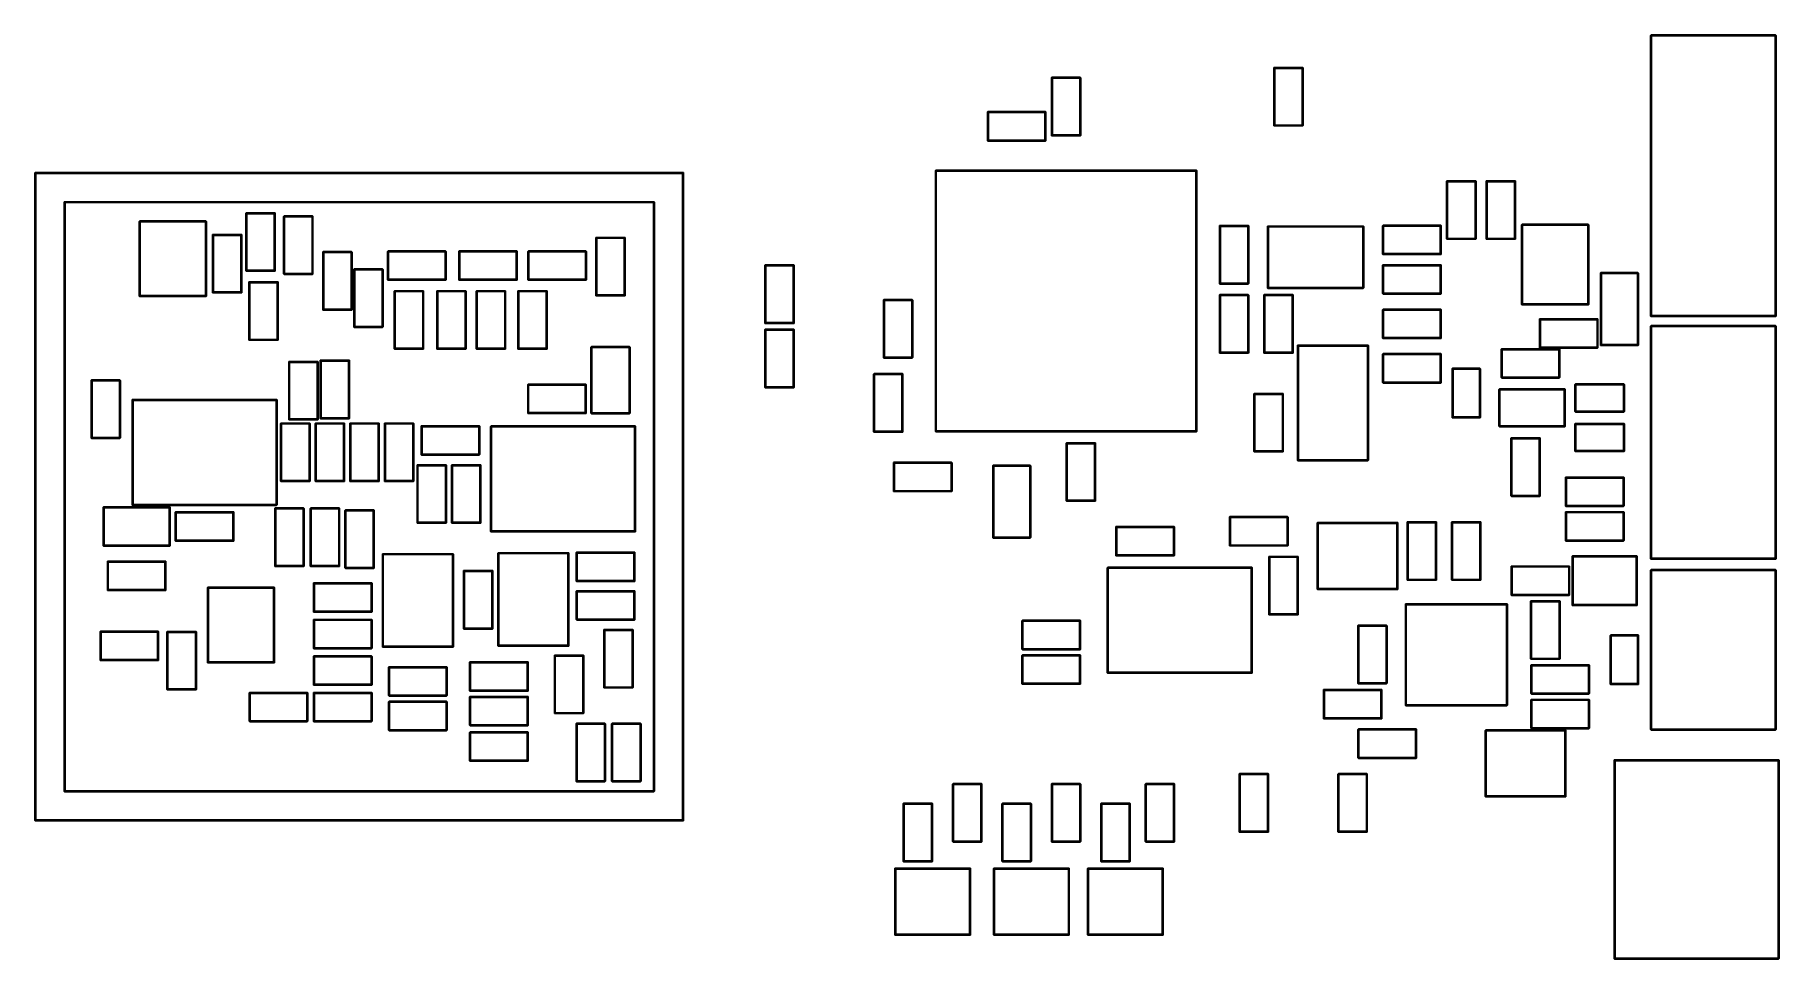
# Model space of a CAD drawing. Extents: x 3.95 to 7.48, y -4.83 to -2.96.
import ezdxf

# ---------------------------------------------------------------- set-up
doc = ezdxf.new("R2010")
doc.units = 0
doc.header["$MEASUREMENT"] = 0
doc.layers.add('BLACK', color=7, linetype='CONTINUOUS')

msp = doc.modelspace()

# ---------------------------------------------------------------- linework, layer by layer
at = {"layer": 'BLACK', "linetype": 'CONTINUOUS'}
for p, q in [((7.22171, -2.96326), (7.22199, -2.96257)), ((7.22171, -3.53177), (7.22171, -2.96326)), ((7.22199, -2.96257), (7.22269, -2.96228)), ((7.22269, -2.96228), (7.47466, -2.96228)), ((7.22367, -2.96425), (7.22367, -3.53078)), ((7.47367, -2.96425), (7.22367, -2.96425)), ((7.47367, -3.53078), (7.47367, -2.96425)), ((7.47466, -2.96228), (7.47536, -2.96257)), ((7.47536, -2.96257), (7.47564, -2.96326)), ((7.47564, -2.96326), (7.47564, -3.53177)), ((6.45895, -3.02925), (6.45924, -3.02855)), ((6.45895, -3.14578), (6.45895, -3.02925)), ((6.45924, -3.02855), (6.45993, -3.02826)), ((6.45993, -3.02826), (6.51741, -3.02826)), ((6.46092, -3.03023), (6.46092, -3.1448)), ((6.51643, -3.03023), (6.46092, -3.03023)), ((6.51643, -3.1448), (6.51643, -3.03023)), ((6.51741, -3.02826), (6.51811, -3.02855)), ((6.51811, -3.02855), (6.5184, -3.02925)), ((6.5184, -3.02925), (6.5184, -3.14578)), ((6.00895, -3.04925), (6.00924, -3.04855)), ((6.00895, -3.16578), (6.00895, -3.04925)), ((6.00924, -3.04855), (6.00993, -3.04826)), ((6.00993, -3.04826), (6.06741, -3.04826)), ((6.01092, -3.05023), (6.01092, -3.1648)), ((6.06643, -3.05023), (6.01092, -3.05023)), ((6.06643, -3.1648), (6.06643, -3.05023)), ((6.06741, -3.04826), (6.06811, -3.04855)), ((6.06811, -3.04855), (6.0684, -3.04925)), ((6.0684, -3.04925), (6.0684, -3.16578)), ((5.87942, -3.11878), (5.87971, -3.11808)), ((5.87942, -3.17626), (5.87942, -3.11878)), ((5.87971, -3.11808), (5.88041, -3.11779)), ((5.88041, -3.11779), (5.99694, -3.11779)), ((5.88139, -3.11976), (5.88139, -3.17527)), ((5.99596, -3.11976), (5.88139, -3.11976)), ((5.99596, -3.17527), (5.99596, -3.11976)), ((5.99694, -3.11779), (5.99764, -3.11808)), ((5.99764, -3.11808), (5.99793, -3.11878)), ((5.99793, -3.11878), (5.99793, -3.17626)), ((5.87971, -3.17695), (5.87942, -3.17626)), ((5.88041, -3.17724), (5.87971, -3.17695)), ((5.99694, -3.17724), (5.88041, -3.17724)), ((5.88139, -3.17527), (5.99596, -3.17527)), ((5.99764, -3.17695), (5.99694, -3.17724)), ((5.99793, -3.17626), (5.99764, -3.17695)), ((6.00924, -3.16648), (6.00895, -3.16578)), ((6.00993, -3.16677), (6.00924, -3.16648)), ((6.06741, -3.16677), (6.00993, -3.16677)), ((6.01092, -3.1648), (6.06643, -3.1648)), ((6.06811, -3.16648), (6.06741, -3.16677)), ((6.0684, -3.16578), (6.06811, -3.16648)), ((6.45924, -3.14648), (6.45895, -3.14578)), ((6.45993, -3.14677), (6.45924, -3.14648)), ((6.51741, -3.14677), (6.45993, -3.14677)), ((6.46092, -3.1448), (6.51643, -3.1448)), ((6.51811, -3.14648), (6.51741, -3.14677)), ((6.5184, -3.14578), (6.51811, -3.14648)), ((3.95155, -3.242), (3.95184, -3.24131)), ((3.95155, -4.55303), (3.95155, -3.242)), ((3.95184, -3.24131), (3.95253, -3.24102)), ((3.95253, -3.24102), (5.26356, -3.24102)), ((3.95352, -3.24299), (3.95352, -4.55204)), ((5.26257, -3.24299), (3.95352, -3.24299)), ((5.26257, -4.55204), (5.26257, -3.24299)), ((5.26356, -3.24102), (5.26425, -3.24131)), ((5.26425, -3.24131), (5.26454, -3.242)), ((5.26454, -3.242), (5.26454, -4.55303)), ((5.77407, -3.23744), (5.77436, -3.23674)), ((5.77407, -3.765), (5.77407, -3.23744)), ((5.77436, -3.23674), (5.77505, -3.23645)), ((5.77505, -3.23645), (6.30261, -3.23645)), ((5.77604, -3.23842), (5.77604, -3.76401)), ((6.30163, -3.23842), (5.77604, -3.23842)), ((6.30163, -3.76401), (6.30163, -3.23842)), ((6.30261, -3.23645), (6.30331, -3.23674)), ((6.30331, -3.23674), (6.3036, -3.23744)), ((6.3036, -3.23744), (6.3036, -3.765)), ((6.80895, -3.25874), (6.80924, -3.25804)), ((6.80895, -3.37527), (6.80895, -3.25874)), ((6.80924, -3.25804), (6.80993, -3.25775)), ((6.80993, -3.25775), (6.86742, -3.25775)), ((6.81092, -3.25972), (6.81092, -3.37429)), ((6.86643, -3.25972), (6.81092, -3.25972)), ((6.86643, -3.37429), (6.86643, -3.25972)), ((6.86742, -3.25775), (6.86811, -3.25804)), ((6.86811, -3.25804), (6.8684, -3.25874)), ((6.8684, -3.25874), (6.8684, -3.37527)), ((6.88895, -3.25874), (6.88924, -3.25804)), ((6.88895, -3.37527), (6.88895, -3.25874)), ((6.88924, -3.25804), (6.88993, -3.25775)), ((6.88993, -3.25775), (6.94741, -3.25775)), ((6.89092, -3.25972), (6.89092, -3.37429)), ((6.94643, -3.25972), (6.89092, -3.25972)), ((6.94643, -3.37429), (6.94643, -3.25972)), ((6.94741, -3.25775), (6.94811, -3.25804)), ((6.94811, -3.25804), (6.9484, -3.25874)), ((6.9484, -3.25874), (6.9484, -3.37527)), ((4.0106, -3.30106), (4.01089, -3.30036)), ((4.0106, -4.49397), (4.0106, -3.30106)), ((4.01089, -3.30036), (4.01159, -3.30008)), ((4.01159, -3.30008), (5.2045, -3.30008)), ((4.01257, -3.30204), (4.01257, -4.49299)), ((5.20352, -3.30204), (4.01257, -3.30204)), ((5.20352, -4.49299), (5.20352, -3.30204)), ((5.2045, -3.30008), (5.2052, -3.30036)), ((5.2052, -3.30036), (5.20549, -3.30106)), ((5.20549, -3.30106), (5.20549, -4.49397)), ((4.16276, -3.33993), (4.16305, -3.33923)), ((4.16276, -3.49111), (4.16276, -3.33993)), ((4.16305, -3.33923), (4.16375, -3.33894)), ((4.16375, -3.33894), (4.2976, -3.33894)), ((4.16473, -3.34091), (4.16473, -3.49012)), ((4.29662, -3.34091), (4.16473, -3.34091)), ((4.29662, -3.49012), (4.29662, -3.34091)), ((4.2976, -3.33894), (4.2983, -3.33923)), ((4.2983, -3.33923), (4.29859, -3.33993)), ((4.29859, -3.33993), (4.29859, -3.49111)), ((4.37864, -3.3235), (4.37892, -3.32281)), ((4.37864, -3.44004), (4.37864, -3.3235)), ((4.37892, -3.32281), (4.37962, -3.32252)), ((4.37962, -3.32252), (4.4371, -3.32252)), ((4.3806, -3.32449), (4.3806, -3.43905)), ((4.43612, -3.32449), (4.3806, -3.32449)), ((4.43612, -3.43905), (4.43612, -3.32449)), ((4.4371, -3.32252), (4.4378, -3.32281)), ((4.4378, -3.32281), (4.43808, -3.3235)), ((4.43808, -3.3235), (4.43808, -3.44004)), ((4.45495, -3.32976), (4.45524, -3.32906)), ((4.45495, -3.4463), (4.45495, -3.32976)), ((4.45524, -3.32906), (4.45593, -3.32878)), ((4.45593, -3.32878), (4.51342, -3.32878)), ((4.45692, -3.33075), (4.45692, -3.44531)), ((4.51243, -3.33075), (4.45692, -3.33075)), ((4.51243, -3.44531), (4.51243, -3.33075)), ((4.51342, -3.32878), (4.51411, -3.32906)), ((4.51411, -3.32906), (4.5144, -3.32976)), ((4.5144, -3.32976), (4.5144, -3.4463)), ((6.34895, -3.34925), (6.34924, -3.34855)), ((6.34895, -3.46578), (6.34895, -3.34925)), ((6.34924, -3.34855), (6.34993, -3.34826)), ((6.34993, -3.34826), (6.40741, -3.34826)), ((6.35092, -3.35023), (6.35092, -3.4648)), ((6.40643, -3.35023), (6.35092, -3.35023)), ((6.40643, -3.4648), (6.40643, -3.35023)), ((6.40741, -3.34826), (6.40811, -3.34855)), ((6.40811, -3.34855), (6.4084, -3.34925)), ((6.4084, -3.34925), (6.4084, -3.46578)), ((6.44623, -3.35031), (6.44652, -3.34962)), ((6.44623, -3.47472), (6.44623, -3.35031)), ((6.44652, -3.34962), (6.44722, -3.34933)), ((6.44722, -3.34933), (6.64013, -3.34933)), ((6.4482, -3.3513), (6.4482, -3.47374)), ((6.63915, -3.3513), (6.4482, -3.3513)), ((6.63915, -3.47374), (6.63915, -3.3513)), ((6.64013, -3.34933), (6.64083, -3.34962)), ((6.64083, -3.34962), (6.64112, -3.35031)), ((6.64112, -3.35031), (6.64112, -3.47472)), ((6.67942, -3.34878), (6.67971, -3.34808)), ((6.67942, -3.40626), (6.67942, -3.34878)), ((6.67971, -3.34808), (6.68041, -3.34779)), ((6.68041, -3.34779), (6.79694, -3.34779)), ((6.68139, -3.34976), (6.68139, -3.40527)), ((6.79596, -3.34976), (6.68139, -3.34976)), ((6.79596, -3.40527), (6.79596, -3.34976)), ((6.79694, -3.34779), (6.79764, -3.34808)), ((6.79764, -3.34808), (6.79793, -3.34878)), ((6.79793, -3.34878), (6.79793, -3.40626)), ((6.96076, -3.34681), (6.96105, -3.34611)), ((6.96076, -3.50823), (6.96076, -3.34681)), ((6.96105, -3.34611), (6.96175, -3.34582)), ((6.96175, -3.34582), (7.0956, -3.34582)), ((6.96273, -3.34779), (6.96273, -3.50724)), ((7.09462, -3.34779), (6.96273, -3.34779)), ((7.09462, -3.50724), (7.09462, -3.34779)), ((7.0956, -3.34582), (7.0963, -3.34611)), ((7.0963, -3.34611), (7.09659, -3.34681)), ((7.09659, -3.34681), (7.09659, -3.50823)), ((4.31095, -3.36725), (4.31124, -3.36655)), ((4.31095, -3.48378), (4.31095, -3.36725)), ((4.31124, -3.36655), (4.31193, -3.36626)), ((4.31193, -3.36626), (4.36942, -3.36626)), ((4.31292, -3.36823), (4.31292, -3.4828)), ((4.36843, -3.36823), (4.31292, -3.36823)), ((4.36843, -3.4828), (4.36843, -3.36823)), ((4.36942, -3.36626), (4.37011, -3.36655)), ((4.37011, -3.36655), (4.3704, -3.36725)), ((4.3704, -3.36725), (4.3704, -3.48378)), ((5.08695, -3.37325), (5.08724, -3.37255)), ((5.08695, -3.48978), (5.08695, -3.37325)), ((5.08724, -3.37255), (5.08793, -3.37226)), ((5.08793, -3.37226), (5.14541, -3.37226)), ((5.08892, -3.37423), (5.08892, -3.4888)), ((5.14443, -3.37423), (5.08892, -3.37423)), ((5.14443, -3.4888), (5.14443, -3.37423)), ((5.14541, -3.37226), (5.14611, -3.37255)), ((5.14611, -3.37255), (5.1464, -3.37325)), ((5.1464, -3.37325), (5.1464, -3.48978)), ((6.80924, -3.37597), (6.80895, -3.37527)), ((6.80993, -3.37626), (6.80924, -3.37597)), ((6.86742, -3.37626), (6.80993, -3.37626)), ((6.81092, -3.37429), (6.86643, -3.37429)), ((6.86811, -3.37597), (6.86742, -3.37626)), ((6.8684, -3.37527), (6.86811, -3.37597)), ((6.88924, -3.37597), (6.88895, -3.37527)), ((6.88993, -3.37626), (6.88924, -3.37597)), ((6.94741, -3.37626), (6.88993, -3.37626)), ((6.89092, -3.37429), (6.94643, -3.37429)), ((6.94811, -3.37597), (6.94741, -3.37626)), ((6.9484, -3.37527), (6.94811, -3.37597)), ((4.53415, -3.40224), (4.53444, -3.40155)), ((4.53415, -3.51878), (4.53415, -3.40224)), ((4.53444, -3.40155), (4.53513, -3.40126)), ((4.53513, -3.40126), (4.59261, -3.40126)), ((4.53612, -3.40323), (4.53612, -3.51779)), ((4.59163, -3.40323), (4.53612, -3.40323)), ((4.59163, -3.51779), (4.59163, -3.40323)), ((4.59261, -3.40126), (4.59331, -3.40155)), ((4.59331, -3.40155), (4.5936, -3.40224)), ((4.5936, -3.40224), (4.5936, -3.51878)), ((4.66542, -3.40078), (4.66571, -3.40008)), ((4.66542, -3.45826), (4.66542, -3.40078)), ((4.66571, -3.40008), (4.66641, -3.39979)), ((4.66641, -3.39979), (4.78294, -3.39979)), ((4.66739, -3.40176), (4.66739, -3.45727)), ((4.78196, -3.40176), (4.66739, -3.40176)), ((4.78196, -3.45727), (4.78196, -3.40176)), ((4.78294, -3.39979), (4.78364, -3.40008)), ((4.78364, -3.40008), (4.78393, -3.40078)), ((4.78393, -3.40078), (4.78393, -3.45826)), ((4.80942, -3.40078), (4.80971, -3.40008)), ((4.80942, -3.45826), (4.80942, -3.40078)), ((4.80971, -3.40008), (4.81041, -3.39979)), ((4.81041, -3.39979), (4.92694, -3.39979)), ((4.81139, -3.40176), (4.81139, -3.45727)), ((4.92596, -3.40176), (4.81139, -3.40176)), ((4.92596, -3.45727), (4.92596, -3.40176)), ((4.92694, -3.39979), (4.92764, -3.40008)), ((4.92764, -3.40008), (4.92793, -3.40078)), ((4.92793, -3.40078), (4.92793, -3.45826)), ((4.94942, -3.40078), (4.94971, -3.40008)), ((4.94942, -3.45826), (4.94942, -3.40078)), ((4.94971, -3.40008), (4.95041, -3.39979)), ((4.95041, -3.39979), (5.06694, -3.39979)), ((4.95139, -3.40176), (4.95139, -3.45727)), ((5.06596, -3.40176), (4.95139, -3.40176)), ((5.06596, -3.45727), (5.06596, -3.40176)), ((5.06694, -3.39979), (5.06764, -3.40008)), ((5.06764, -3.40008), (5.06793, -3.40078)), ((5.06793, -3.40078), (5.06793, -3.45826)), ((6.67971, -3.40695), (6.67942, -3.40626)), ((6.68041, -3.40724), (6.67971, -3.40695)), ((6.79694, -3.40724), (6.68041, -3.40724)), ((6.68139, -3.40527), (6.79596, -3.40527)), ((6.79764, -3.40695), (6.79694, -3.40724)), ((6.79793, -3.40626), (6.79764, -3.40695)), ((4.37892, -3.44073), (4.37864, -3.44004)), ((4.37962, -3.44102), (4.37892, -3.44073)), ((4.4371, -3.44102), (4.37962, -3.44102)), ((4.3806, -3.43905), (4.43612, -3.43905)), ((4.4378, -3.44073), (4.4371, -3.44102)), ((4.43808, -3.44004), (4.4378, -3.44073)), ((4.45524, -3.44699), (4.45495, -3.4463)), ((4.45593, -3.44728), (4.45524, -3.44699)), ((4.51342, -3.44728), (4.45593, -3.44728)), ((4.45692, -3.44531), (4.51243, -3.44531)), ((4.51411, -3.44699), (4.51342, -3.44728)), ((4.5144, -3.4463), (4.51411, -3.44699)), ((4.59695, -3.43725), (4.59724, -3.43655)), ((4.59695, -3.55378), (4.59695, -3.43725)), ((4.59724, -3.43655), (4.59793, -3.43626)), ((4.59793, -3.43626), (4.65541, -3.43626)), ((4.59892, -3.43823), (4.59892, -3.5528)), ((4.65443, -3.43823), (4.59892, -3.43823)), ((4.65443, -3.5528), (4.65443, -3.43823)), ((4.65541, -3.43626), (4.65611, -3.43655)), ((4.65611, -3.43655), (4.6564, -3.43725)), ((4.6564, -3.43725), (4.6564, -3.55378)), ((4.66571, -3.45895), (4.66542, -3.45826)), ((4.66641, -3.45924), (4.66571, -3.45895)), ((4.78294, -3.45924), (4.66641, -3.45924)), ((4.66739, -3.45727), (4.78196, -3.45727)), ((4.78364, -3.45895), (4.78294, -3.45924)), ((4.78393, -3.45826), (4.78364, -3.45895)), ((4.80971, -3.45895), (4.80942, -3.45826)), ((4.81041, -3.45924), (4.80971, -3.45895)), ((4.92694, -3.45924), (4.81041, -3.45924)), ((4.81139, -3.45727), (4.92596, -3.45727)), ((4.92764, -3.45895), (4.92694, -3.45924)), ((4.92793, -3.45826), (4.92764, -3.45895)), ((4.94971, -3.45895), (4.94942, -3.45826)), ((4.95041, -3.45924), (4.94971, -3.45895)), ((5.06694, -3.45924), (4.95041, -3.45924)), ((4.95139, -3.45727), (5.06596, -3.45727)), ((5.06764, -3.45895), (5.06694, -3.45924)), ((5.06793, -3.45826), (5.06764, -3.45895)), ((5.42895, -3.42925), (5.42924, -3.42855)), ((5.42895, -3.54578), (5.42895, -3.42925)), ((5.42924, -3.42855), (5.42993, -3.42826)), ((5.42993, -3.42826), (5.48741, -3.42826)), ((5.43092, -3.43023), (5.43092, -3.5448)), ((5.48643, -3.43023), (5.43092, -3.43023)), ((5.48643, -3.5448), (5.48643, -3.43023)), ((5.48741, -3.42826), (5.48811, -3.42855)), ((5.48811, -3.42855), (5.4884, -3.42925)), ((5.4884, -3.42925), (5.4884, -3.54578)), ((6.67942, -3.42878), (6.67971, -3.42808)), ((6.67942, -3.48626), (6.67942, -3.42878)), ((6.67971, -3.42808), (6.68041, -3.42779)), ((6.68041, -3.42779), (6.79694, -3.42779)), ((6.68139, -3.42976), (6.68139, -3.48527)), ((6.79596, -3.42976), (6.68139, -3.42976)), ((6.79596, -3.48527), (6.79596, -3.42976)), ((6.79694, -3.42779), (6.79764, -3.42808)), ((6.79764, -3.42808), (6.79793, -3.42878)), ((6.79793, -3.42878), (6.79793, -3.48626)), ((7.12029, -3.44468), (7.12058, -3.44399)), ((7.12029, -3.59035), (7.12029, -3.44468)), ((7.12058, -3.44399), (7.12127, -3.4437)), ((7.12127, -3.4437), (7.19608, -3.4437)), ((7.12226, -3.44567), (7.12226, -3.58937)), ((7.19509, -3.44567), (7.12226, -3.44567)), ((7.19509, -3.58937), (7.19509, -3.44567)), ((7.19608, -3.4437), (7.19677, -3.44399)), ((7.19677, -3.44399), (7.19706, -3.44468)), ((7.19706, -3.44468), (7.19706, -3.59035)), ((4.16305, -3.4918), (4.16276, -3.49111)), ((4.16375, -3.49209), (4.16305, -3.4918)), ((4.2976, -3.49209), (4.16375, -3.49209)), ((4.16473, -3.49012), (4.29662, -3.49012)), ((4.2983, -3.4918), (4.2976, -3.49209)), ((4.29859, -3.49111), (4.2983, -3.4918)), ((4.31124, -3.48448), (4.31095, -3.48378)), ((4.31193, -3.48477), (4.31124, -3.48448)), ((4.36942, -3.48477), (4.31193, -3.48477)), ((4.31292, -3.4828), (4.36843, -3.4828)), ((4.37011, -3.48448), (4.36942, -3.48477)), ((4.3704, -3.48378), (4.37011, -3.48448)), ((4.38454, -3.46326), (4.38483, -3.46257)), ((4.38454, -3.5798), (4.38454, -3.46326)), ((4.38483, -3.46257), (4.38553, -3.46228)), ((4.38553, -3.46228), (4.44301, -3.46228)), ((4.38651, -3.46425), (4.38651, -3.57882)), ((4.44202, -3.46425), (4.38651, -3.46425)), ((4.44202, -3.57882), (4.44202, -3.46425)), ((4.44301, -3.46228), (4.4437, -3.46257)), ((4.4437, -3.46257), (4.44399, -3.46326)), ((4.44399, -3.46326), (4.44399, -3.5798)), ((4.67895, -3.48125), (4.67924, -3.48055)), ((4.67895, -3.59778), (4.67895, -3.48125)), ((4.67924, -3.48055), (4.67993, -3.48026)), ((4.67993, -3.48026), (4.73741, -3.48026)), ((4.68092, -3.48223), (4.68092, -3.5968)), ((4.73643, -3.48223), (4.68092, -3.48223)), ((4.73643, -3.5968), (4.73643, -3.48223)), ((4.73741, -3.48026), (4.73811, -3.48055)), ((4.73811, -3.48055), (4.7384, -3.48125)), ((4.7384, -3.48125), (4.7384, -3.59778)), ((4.76495, -3.48125), (4.76524, -3.48055)), ((4.76495, -3.59778), (4.76495, -3.48125)), ((4.76524, -3.48055), (4.76593, -3.48026)), ((4.76593, -3.48026), (4.82341, -3.48026)), ((4.76692, -3.48223), (4.76692, -3.5968)), ((4.82243, -3.48223), (4.76692, -3.48223)), ((4.82243, -3.5968), (4.82243, -3.48223)), ((4.82341, -3.48026), (4.82411, -3.48055)), ((4.82411, -3.48055), (4.8244, -3.48125)), ((4.8244, -3.48125), (4.8244, -3.59778)), ((4.84495, -3.48125), (4.84524, -3.48055)), ((4.84495, -3.59778), (4.84495, -3.48125)), ((4.84524, -3.48055), (4.84593, -3.48026)), ((4.84593, -3.48026), (4.90341, -3.48026)), ((4.84692, -3.48223), (4.84692, -3.5968)), ((4.90243, -3.48223), (4.84692, -3.48223)), ((4.90243, -3.5968), (4.90243, -3.48223)), ((4.90341, -3.48026), (4.90411, -3.48055)), ((4.90411, -3.48055), (4.9044, -3.48125)), ((4.9044, -3.48125), (4.9044, -3.59778)), ((4.92895, -3.48125), (4.92924, -3.48055)), ((4.92895, -3.59778), (4.92895, -3.48125)), ((4.92924, -3.48055), (4.92993, -3.48026)), ((4.92993, -3.48026), (4.98741, -3.48026)), ((4.93092, -3.48223), (4.93092, -3.5968)), ((4.98643, -3.48223), (4.93092, -3.48223)), ((4.98643, -3.5968), (4.98643, -3.48223)), ((4.98741, -3.48026), (4.98811, -3.48055)), ((4.98811, -3.48055), (4.9884, -3.48125)), ((4.9884, -3.48125), (4.9884, -3.59778)), ((5.08724, -3.49048), (5.08695, -3.48978)), ((5.08793, -3.49077), (5.08724, -3.49048)), ((5.14541, -3.49077), (5.08793, -3.49077)), ((5.08892, -3.4888), (5.14443, -3.4888)), ((5.14611, -3.49048), (5.14541, -3.49077)), ((5.1464, -3.48978), (5.14611, -3.49048)), ((6.34924, -3.46648), (6.34895, -3.46578)), ((6.34895, -3.48925), (6.34924, -3.48855)), ((6.34895, -3.60578), (6.34895, -3.48925)), ((6.34993, -3.46677), (6.34924, -3.46648)), ((6.34924, -3.48855), (6.34993, -3.48826)), ((6.40741, -3.46677), (6.34993, -3.46677)), ((6.34993, -3.48826), (6.40741, -3.48826)), ((6.35092, -3.4648), (6.40643, -3.4648)), ((6.35092, -3.49023), (6.35092, -3.6048)), ((6.40643, -3.49023), (6.35092, -3.49023)), ((6.40643, -3.6048), (6.40643, -3.49023)), ((6.40811, -3.46648), (6.40741, -3.46677)), ((6.40741, -3.48826), (6.40811, -3.48855)), ((6.4084, -3.46578), (6.40811, -3.46648)), ((6.40811, -3.48855), (6.4084, -3.48925)), ((6.4084, -3.48925), (6.4084, -3.60578)), ((6.43895, -3.48925), (6.43924, -3.48855)), ((6.43895, -3.60578), (6.43895, -3.48925)), ((6.43924, -3.48855), (6.43993, -3.48826)), ((6.43993, -3.48826), (6.49742, -3.48826)), ((6.44092, -3.49023), (6.44092, -3.6048)), ((6.49643, -3.49023), (6.44092, -3.49023)), ((6.44652, -3.47542), (6.44623, -3.47472)), ((6.44722, -3.47571), (6.44652, -3.47542)), ((6.64013, -3.47571), (6.44722, -3.47571)), ((6.4482, -3.47374), (6.63915, -3.47374)), ((6.49643, -3.6048), (6.49643, -3.49023)), ((6.49742, -3.48826), (6.49811, -3.48855)), ((6.49811, -3.48855), (6.4984, -3.48925)), ((6.4984, -3.48925), (6.4984, -3.60578)), ((6.64083, -3.47542), (6.64013, -3.47571)), ((6.64112, -3.47472), (6.64083, -3.47542)), ((6.67971, -3.48695), (6.67942, -3.48626)), ((6.68041, -3.48724), (6.67971, -3.48695)), ((6.79694, -3.48724), (6.68041, -3.48724)), ((6.68139, -3.48527), (6.79596, -3.48527)), ((6.79764, -3.48695), (6.79694, -3.48724)), ((6.79793, -3.48626), (6.79764, -3.48695)), ((4.53444, -3.51947), (4.53415, -3.51878)), ((4.53513, -3.51976), (4.53444, -3.51947)), ((4.59261, -3.51976), (4.53513, -3.51976)), ((4.53612, -3.51779), (4.59163, -3.51779)), ((4.59331, -3.51947), (4.59261, -3.51976)), ((4.5936, -3.51878), (4.59331, -3.51947)), ((5.66895, -3.49925), (5.66924, -3.49855)), ((5.66895, -3.61578), (5.66895, -3.49925)), ((5.66924, -3.49855), (5.66993, -3.49826)), ((5.66993, -3.49826), (5.72741, -3.49826)), ((5.67092, -3.50023), (5.67092, -3.6148)), ((5.72643, -3.50023), (5.67092, -3.50023)), ((5.72643, -3.6148), (5.72643, -3.50023)), ((5.72741, -3.49826), (5.72811, -3.49855)), ((5.72811, -3.49855), (5.7284, -3.49925)), ((5.7284, -3.49925), (5.7284, -3.61578)), ((6.67942, -3.51878), (6.67971, -3.51808)), ((6.67942, -3.57626), (6.67942, -3.51878)), ((6.67971, -3.51808), (6.68041, -3.51779)), ((6.68041, -3.51779), (6.79694, -3.51779)), ((6.68139, -3.51976), (6.68139, -3.57527)), ((6.79596, -3.51976), (6.68139, -3.51976)), ((6.79596, -3.57527), (6.79596, -3.51976)), ((6.79694, -3.51779), (6.79764, -3.51808)), ((6.79764, -3.51808), (6.79793, -3.51878)), ((6.79793, -3.51878), (6.79793, -3.57626)), ((6.96105, -3.50892), (6.96076, -3.50823)), ((6.96175, -3.50921), (6.96105, -3.50892)), ((7.0956, -3.50921), (6.96175, -3.50921)), ((6.96273, -3.50724), (7.09462, -3.50724)), ((7.0963, -3.50892), (7.0956, -3.50921)), ((7.09659, -3.50823), (7.0963, -3.50892)), ((4.59724, -3.55448), (4.59695, -3.55378)), ((4.59793, -3.55477), (4.59724, -3.55448)), ((4.65541, -3.55477), (4.59793, -3.55477)), ((4.59892, -3.5528), (4.65443, -3.5528)), ((4.65611, -3.55448), (4.65541, -3.55477)), ((4.6564, -3.55378), (4.65611, -3.55448)), ((5.42924, -3.54648), (5.42895, -3.54578)), ((5.42895, -3.55925), (5.42924, -3.55855)), ((5.42895, -3.67578), (5.42895, -3.55925)), ((5.42993, -3.54677), (5.42924, -3.54648)), ((5.42924, -3.55855), (5.42993, -3.55826)), ((5.48741, -3.54677), (5.42993, -3.54677)), ((5.42993, -3.55826), (5.48741, -3.55826)), ((5.43092, -3.5448), (5.48643, -3.5448)), ((5.43092, -3.56023), (5.43092, -3.6748)), ((5.48643, -3.56023), (5.43092, -3.56023)), ((5.48643, -3.6748), (5.48643, -3.56023)), ((5.48811, -3.54648), (5.48741, -3.54677)), ((5.48741, -3.55826), (5.48811, -3.55855)), ((5.4884, -3.54578), (5.48811, -3.54648)), ((5.48811, -3.55855), (5.4884, -3.55925)), ((5.4884, -3.55925), (5.4884, -3.67578)), ((6.99675, -3.53807), (6.99703, -3.53737)), ((6.99675, -3.59555), (6.99675, -3.53807)), ((6.99703, -3.53737), (6.99773, -3.53708)), ((6.99773, -3.53708), (7.11427, -3.53708)), ((6.99871, -3.53905), (6.99871, -3.59456)), ((7.11328, -3.53905), (6.99871, -3.53905)), ((7.11328, -3.59456), (7.11328, -3.53905)), ((7.11427, -3.53708), (7.11496, -3.53737)), ((7.11496, -3.53737), (7.11525, -3.53807)), ((7.11525, -3.53807), (7.11525, -3.59555)), ((7.22199, -3.53246), (7.22171, -3.53177)), ((7.22171, -3.55208), (7.22199, -3.55139)), ((7.22171, -4.02295), (7.22171, -3.55208)), ((7.22269, -3.53275), (7.22199, -3.53246)), ((7.22199, -3.55139), (7.22269, -3.5511)), ((7.47466, -3.53275), (7.22269, -3.53275)), ((7.22269, -3.5511), (7.47466, -3.5511)), ((7.22367, -3.53078), (7.47367, -3.53078)), ((7.22367, -3.55307), (7.22367, -4.02197)), ((7.47367, -3.55307), (7.22367, -3.55307)), ((7.47367, -4.02197), (7.47367, -3.55307)), ((7.47536, -3.53246), (7.47466, -3.53275)), ((7.47466, -3.5511), (7.47536, -3.55139)), ((7.47564, -3.53177), (7.47536, -3.53246)), ((7.47536, -3.55139), (7.47564, -3.55208)), ((7.47564, -3.55208), (7.47564, -4.02295)), ((4.38483, -3.5805), (4.38454, -3.5798)), ((4.38553, -3.58078), (4.38483, -3.5805)), ((4.44301, -3.58078), (4.38553, -3.58078)), ((4.38651, -3.57882), (4.44202, -3.57882)), ((4.4437, -3.5805), (4.44301, -3.58078)), ((4.44399, -3.5798), (4.4437, -3.5805)), ((4.67924, -3.59848), (4.67895, -3.59778)), ((4.67993, -3.59877), (4.67924, -3.59848)), ((4.73741, -3.59877), (4.67993, -3.59877)), ((4.68092, -3.5968), (4.73643, -3.5968)), ((4.73811, -3.59848), (4.73741, -3.59877)), ((4.7384, -3.59778), (4.73811, -3.59848)), ((4.76524, -3.59848), (4.76495, -3.59778)), ((4.76593, -3.59877), (4.76524, -3.59848)), ((4.82341, -3.59877), (4.76593, -3.59877)), ((4.76692, -3.5968), (4.82243, -3.5968)), ((4.82411, -3.59848), (4.82341, -3.59877)), ((4.8244, -3.59778), (4.82411, -3.59848)), ((4.84524, -3.59848), (4.84495, -3.59778)), ((4.84593, -3.59877), (4.84524, -3.59848)), ((4.90341, -3.59877), (4.84593, -3.59877)), ((4.84692, -3.5968), (4.90243, -3.5968)), ((4.90411, -3.59848), (4.90341, -3.59877)), ((4.9044, -3.59778), (4.90411, -3.59848)), ((4.92924, -3.59848), (4.92895, -3.59778)), ((4.92993, -3.59877), (4.92924, -3.59848)), ((4.98741, -3.59877), (4.92993, -3.59877)), ((4.93092, -3.5968), (4.98643, -3.5968)), ((4.98811, -3.59848), (4.98741, -3.59877)), ((4.9884, -3.59778), (4.98811, -3.59848)), ((5.07711, -3.59459), (5.0774, -3.59389)), ((5.07711, -3.72845), (5.07711, -3.59459)), ((5.0774, -3.59389), (5.07809, -3.5936)), ((5.07809, -3.5936), (5.15526, -3.5936)), ((5.07908, -3.59557), (5.07908, -3.72746)), ((5.15427, -3.59557), (5.07908, -3.59557)), ((5.15427, -3.72746), (5.15427, -3.59557)), ((5.15526, -3.5936), (5.15595, -3.59389)), ((5.15595, -3.59389), (5.15624, -3.59459)), ((5.15624, -3.59459), (5.15624, -3.72845)), ((6.50682, -3.59138), (6.50711, -3.59068)), ((6.50682, -3.82366), (6.50682, -3.59138)), ((6.50711, -3.59068), (6.50781, -3.59039)), ((6.50781, -3.59039), (6.64954, -3.59039)), ((6.50879, -3.59236), (6.50879, -3.82267)), ((6.64856, -3.59236), (6.50879, -3.59236)), ((6.64856, -3.82267), (6.64856, -3.59236)), ((6.64954, -3.59039), (6.65024, -3.59068)), ((6.65024, -3.59068), (6.65053, -3.59138)), ((6.65053, -3.59138), (6.65053, -3.82366)), ((6.67971, -3.57695), (6.67942, -3.57626)), ((6.68041, -3.57724), (6.67971, -3.57695)), ((6.79694, -3.57724), (6.68041, -3.57724)), ((6.68139, -3.57527), (6.79596, -3.57527)), ((6.79764, -3.57695), (6.79694, -3.57724)), ((6.79793, -3.57626), (6.79764, -3.57695)), ((6.91942, -3.59878), (6.91971, -3.59808)), ((6.91942, -3.65626), (6.91942, -3.59878)), ((6.91971, -3.59808), (6.92041, -3.59779)), ((6.92041, -3.59779), (7.03694, -3.59779)), ((6.92139, -3.59976), (6.92139, -3.65527)), ((7.03596, -3.59976), (6.92139, -3.59976)), ((6.99703, -3.59624), (6.99675, -3.59555)), ((6.99773, -3.59653), (6.99703, -3.59624)), ((7.11427, -3.59653), (6.99773, -3.59653)), ((6.99871, -3.59456), (7.11328, -3.59456)), ((7.03596, -3.65527), (7.03596, -3.59976)), ((7.03694, -3.59779), (7.03764, -3.59808)), ((7.03764, -3.59808), (7.03793, -3.59878)), ((7.03793, -3.59878), (7.03793, -3.65626)), ((7.11496, -3.59624), (7.11427, -3.59653)), ((7.11525, -3.59555), (7.11496, -3.59624)), ((7.12058, -3.59105), (7.12029, -3.59035)), ((7.12127, -3.59134), (7.12058, -3.59105)), ((7.19608, -3.59134), (7.12127, -3.59134)), ((7.12226, -3.58937), (7.19509, -3.58937)), ((7.19677, -3.59105), (7.19608, -3.59134)), ((7.19706, -3.59035), (7.19677, -3.59105)), ((4.46525, -3.62449), (4.46554, -3.62379)), ((4.46525, -3.74102), (4.46525, -3.62449)), ((4.46554, -3.62379), (4.46623, -3.6235)), ((4.46623, -3.6235), (4.52371, -3.6235)), ((4.46722, -3.62547), (4.46722, -3.74004)), ((4.52273, -3.62547), (4.46722, -3.62547)), ((4.52273, -3.74004), (4.52273, -3.62547)), ((4.52371, -3.6235), (4.52441, -3.62379)), ((4.52441, -3.62379), (4.5247, -3.62449)), ((4.5247, -3.62449), (4.5247, -3.74102)), ((4.52895, -3.62199), (4.52924, -3.62129)), ((4.52895, -3.73852), (4.52895, -3.62199)), ((4.52924, -3.62129), (4.52993, -3.621)), ((4.52993, -3.621), (4.58742, -3.621)), ((4.53092, -3.62297), (4.53092, -3.73754)), ((4.58643, -3.62297), (4.53092, -3.62297)), ((4.58643, -3.73754), (4.58643, -3.62297)), ((4.58742, -3.621), (4.58811, -3.62129)), ((4.58811, -3.62129), (4.5884, -3.62199)), ((4.5884, -3.62199), (4.5884, -3.73852)), ((5.66924, -3.61648), (5.66895, -3.61578)), ((5.66993, -3.61677), (5.66924, -3.61648)), ((5.72741, -3.61677), (5.66993, -3.61677)), ((5.67092, -3.6148), (5.72643, -3.6148)), ((5.72811, -3.61648), (5.72741, -3.61677)), ((5.7284, -3.61578), (5.72811, -3.61648)), ((6.34924, -3.60648), (6.34895, -3.60578)), ((6.34993, -3.60677), (6.34924, -3.60648)), ((6.40741, -3.60677), (6.34993, -3.60677)), ((6.35092, -3.6048), (6.40643, -3.6048)), ((6.40811, -3.60648), (6.40741, -3.60677)), ((6.4084, -3.60578), (6.40811, -3.60648)), ((6.43924, -3.60648), (6.43895, -3.60578)), ((6.43993, -3.60677), (6.43924, -3.60648)), ((6.49742, -3.60677), (6.43993, -3.60677)), ((6.44092, -3.6048), (6.49643, -3.6048)), ((6.49811, -3.60648), (6.49742, -3.60677)), ((6.4984, -3.60578), (6.49811, -3.60648)), ((6.67942, -3.60878), (6.67971, -3.60808)), ((6.67942, -3.66626), (6.67942, -3.60878)), ((6.67971, -3.60808), (6.68041, -3.60779)), ((6.68041, -3.60779), (6.79694, -3.60779)), ((6.68139, -3.60976), (6.68139, -3.66527)), ((6.79596, -3.60976), (6.68139, -3.60976)), ((6.79596, -3.66527), (6.79596, -3.60976)), ((6.79694, -3.60779), (6.79764, -3.60808)), ((6.79764, -3.60808), (6.79793, -3.60878)), ((6.79793, -3.60878), (6.79793, -3.66626)), ((4.06525, -3.66199), (4.06554, -3.66129)), ((4.06525, -3.77852), (4.06525, -3.66199)), ((4.06554, -3.66129), (4.06623, -3.661)), ((4.06623, -3.661), (4.12371, -3.661)), ((4.06722, -3.66297), (4.06722, -3.77754)), ((4.12273, -3.66297), (4.06722, -3.66297)), ((4.12273, -3.77754), (4.12273, -3.66297)), ((4.12371, -3.661), (4.12441, -3.66129)), ((4.12441, -3.66129), (4.1247, -3.66199)), ((4.1247, -3.66199), (4.1247, -3.77852)), ((4.94894, -3.67078), (4.94923, -3.67008)), ((4.94894, -3.72826), (4.94894, -3.67078)), ((4.94923, -3.67008), (4.94993, -3.66979)), ((4.94993, -3.66979), (5.06646, -3.66979)), ((5.06646, -3.66979), (5.06716, -3.67008)), ((5.06716, -3.67008), (5.06745, -3.67078)), ((5.06745, -3.67078), (5.06745, -3.72826)), ((5.64895, -3.64925), (5.64924, -3.64855)), ((5.64895, -3.76578), (5.64895, -3.64925)), ((5.64924, -3.64855), (5.64993, -3.64826)), ((5.64993, -3.64826), (5.70742, -3.64826)), ((5.65092, -3.65023), (5.65092, -3.7648)), ((5.70643, -3.65023), (5.65092, -3.65023)), ((5.70643, -3.7648), (5.70643, -3.65023)), ((5.70742, -3.64826), (5.70811, -3.64855)), ((5.70811, -3.64855), (5.7084, -3.64925)), ((5.7084, -3.64925), (5.7084, -3.76578)), ((6.67971, -3.66695), (6.67942, -3.66626)), ((6.68041, -3.66724), (6.67971, -3.66695)), ((6.79694, -3.66724), (6.68041, -3.66724)), ((6.68139, -3.66527), (6.79596, -3.66527)), ((6.79764, -3.66695), (6.79694, -3.66724)), ((6.79793, -3.66626), (6.79764, -3.66695)), ((6.82013, -3.6383), (6.82042, -3.63761)), ((6.82013, -3.73673), (6.82013, -3.6383)), ((6.82042, -3.63761), (6.82112, -3.63732)), ((6.82112, -3.63732), (6.87623, -3.63732)), ((6.8221, -3.63929), (6.8221, -3.73575)), ((6.87525, -3.63929), (6.8221, -3.63929)), ((6.87525, -3.73575), (6.87525, -3.63929)), ((6.87623, -3.63732), (6.87693, -3.63761)), ((6.87693, -3.63761), (6.87722, -3.6383)), ((6.87722, -3.6383), (6.87722, -3.73673)), ((6.91971, -3.65695), (6.91942, -3.65626)), ((6.92041, -3.65724), (6.91971, -3.65695)), ((7.03694, -3.65724), (6.92041, -3.65724)), ((6.92139, -3.65527), (7.03596, -3.65527)), ((7.03764, -3.65695), (7.03694, -3.65724)), ((7.03793, -3.65626), (7.03764, -3.65695)), ((7.06848, -3.66996), (7.06877, -3.66926)), ((7.06848, -3.72508), (7.06848, -3.66996)), ((7.06877, -3.66926), (7.06946, -3.66897)), ((7.06946, -3.66897), (7.16789, -3.66897)), ((7.07045, -3.67094), (7.07045, -3.72409)), ((7.1669, -3.67094), (7.07045, -3.67094)), ((7.1669, -3.72409), (7.1669, -3.67094)), ((7.16789, -3.66897), (7.16858, -3.66926)), ((7.16858, -3.66926), (7.16887, -3.66996)), ((7.16887, -3.66996), (7.16887, -3.72508)), ((4.14832, -3.70145), (4.14861, -3.70076)), ((4.14832, -3.91405), (4.14832, -3.70145)), ((4.14861, -3.70076), (4.1493, -3.70047)), ((4.1493, -3.70047), (4.44064, -3.70047)), ((4.15029, -3.70244), (4.15029, -3.91307)), ((4.43966, -3.70244), (4.15029, -3.70244)), ((4.43966, -3.91307), (4.43966, -3.70244)), ((4.44064, -3.70047), (4.44134, -3.70076)), ((4.44134, -3.70076), (4.44163, -3.70145)), ((4.44163, -3.70145), (4.44163, -3.91405)), ((4.95091, -3.67176), (4.95091, -3.72727)), ((5.06548, -3.67176), (4.95091, -3.67176)), ((5.06548, -3.72727), (5.06548, -3.67176)), ((5.42924, -3.67648), (5.42895, -3.67578)), ((5.42993, -3.67677), (5.42924, -3.67648)), ((5.48741, -3.67677), (5.42993, -3.67677)), ((5.43092, -3.6748), (5.48643, -3.6748)), ((5.48811, -3.67648), (5.48741, -3.67677)), ((5.4884, -3.67578), (5.48811, -3.67648)), ((6.41895, -3.68925), (6.41924, -3.68855)), ((6.41895, -3.80578), (6.41895, -3.68925)), ((6.41924, -3.68855), (6.41993, -3.68826)), ((6.41993, -3.68826), (6.47741, -3.68826)), ((6.42092, -3.69023), (6.42092, -3.8048)), ((6.47643, -3.69023), (6.42092, -3.69023)), ((6.47643, -3.8048), (6.47643, -3.69023)), ((6.47741, -3.68826), (6.47811, -3.68855)), ((6.47811, -3.68855), (6.4784, -3.68925)), ((6.4784, -3.68925), (6.4784, -3.80578)), ((6.91464, -3.68012), (6.91493, -3.67942)), ((6.91464, -3.75492), (6.91464, -3.68012)), ((6.91493, -3.67942), (6.91562, -3.67913)), ((6.91562, -3.67913), (7.04791, -3.67913)), ((6.91661, -3.6811), (6.91661, -3.75393)), ((7.04692, -3.6811), (6.91661, -3.6811)), ((7.04692, -3.75393), (7.04692, -3.6811)), ((7.04791, -3.67913), (7.0486, -3.67942)), ((7.0486, -3.67942), (7.04889, -3.68012)), ((7.04889, -3.68012), (7.04889, -3.75492)), ((4.46554, -3.74172), (4.46525, -3.74102)), ((4.46623, -3.742), (4.46554, -3.74172)), ((4.52371, -3.742), (4.46623, -3.742)), ((4.46722, -3.74004), (4.52273, -3.74004)), ((4.52441, -3.74172), (4.52371, -3.742)), ((4.5247, -3.74102), (4.52441, -3.74172)), ((4.52924, -3.73922), (4.52895, -3.73852)), ((4.52993, -3.7395), (4.52924, -3.73922)), ((4.58742, -3.7395), (4.52993, -3.7395)), ((4.53092, -3.73754), (4.58643, -3.73754)), ((4.58811, -3.73922), (4.58742, -3.7395)), ((4.5884, -3.73852), (4.58811, -3.73922)), ((4.94923, -3.72895), (4.94894, -3.72826)), ((4.94993, -3.72924), (4.94923, -3.72895)), ((5.06646, -3.72924), (4.94993, -3.72924)), ((4.95091, -3.72727), (5.06548, -3.72727)), ((5.06716, -3.72895), (5.06646, -3.72924)), ((5.06745, -3.72826), (5.06716, -3.72895)), ((5.0774, -3.72914), (5.07711, -3.72845)), ((5.07809, -3.72943), (5.0774, -3.72914)), ((5.15526, -3.72943), (5.07809, -3.72943)), ((5.07908, -3.72746), (5.15427, -3.72746)), ((5.15595, -3.72914), (5.15526, -3.72943)), ((5.15624, -3.72845), (5.15595, -3.72914)), ((6.82042, -3.73743), (6.82013, -3.73673)), ((6.82112, -3.73771), (6.82042, -3.73743)), ((6.87623, -3.73771), (6.82112, -3.73771)), ((6.8221, -3.73575), (6.87525, -3.73575)), ((6.87693, -3.73743), (6.87623, -3.73771)), ((6.87722, -3.73673), (6.87693, -3.73743)), ((7.06877, -3.72577), (7.06848, -3.72508)), ((7.06946, -3.72606), (7.06877, -3.72577)), ((7.16789, -3.72606), (7.06946, -3.72606)), ((7.07045, -3.72409), (7.1669, -3.72409)), ((7.16858, -3.72577), (7.16789, -3.72606)), ((7.16887, -3.72508), (7.16858, -3.72577)), ((4.44895, -3.74925), (4.44924, -3.74855)), ((4.44895, -3.86578), (4.44895, -3.74925)), ((4.44924, -3.74855), (4.44993, -3.74826)), ((4.44993, -3.74826), (4.50741, -3.74826)), ((4.45092, -3.75023), (4.45092, -3.8648)), ((4.50643, -3.75023), (4.45092, -3.75023)), ((4.50643, -3.8648), (4.50643, -3.75023)), ((4.50741, -3.74826), (4.50811, -3.74855)), ((4.50811, -3.74855), (4.5084, -3.74925)), ((4.5084, -3.74925), (4.5084, -3.86578)), ((4.51895, -3.74925), (4.51924, -3.74855)), ((4.51895, -3.86578), (4.51895, -3.74925)), ((4.51924, -3.74855), (4.51993, -3.74826)), ((4.51993, -3.74826), (4.57742, -3.74826)), ((4.52092, -3.75023), (4.52092, -3.8648)), ((4.57643, -3.75023), (4.52092, -3.75023)), ((4.57643, -3.8648), (4.57643, -3.75023)), ((4.57742, -3.74826), (4.57811, -3.74855)), ((4.57811, -3.74855), (4.5784, -3.74925)), ((4.5784, -3.74925), (4.5784, -3.86578)), ((4.58895, -3.74925), (4.58924, -3.74855)), ((4.58895, -3.86578), (4.58895, -3.74925)), ((4.58924, -3.74855), (4.58993, -3.74826)), ((4.58993, -3.74826), (4.64741, -3.74826)), ((4.59092, -3.75023), (4.59092, -3.8648)), ((4.64643, -3.75023), (4.59092, -3.75023)), ((4.64643, -3.8648), (4.64643, -3.75023)), ((4.64741, -3.74826), (4.64811, -3.74855)), ((4.64811, -3.74855), (4.6484, -3.74925)), ((4.6484, -3.74925), (4.6484, -3.86578)), ((4.65895, -3.74925), (4.65924, -3.74855)), ((4.65895, -3.86578), (4.65895, -3.74925)), ((4.65924, -3.74855), (4.65993, -3.74826)), ((4.65993, -3.74826), (4.71741, -3.74826)), ((4.66092, -3.75023), (4.66092, -3.8648)), ((4.71643, -3.75023), (4.66092, -3.75023)), ((4.71643, -3.8648), (4.71643, -3.75023)), ((4.71741, -3.74826), (4.71811, -3.74855)), ((4.71811, -3.74855), (4.7184, -3.74925)), ((4.7184, -3.74925), (4.7184, -3.86578)), ((4.73342, -3.75478), (4.73371, -3.75408)), ((4.73342, -3.81226), (4.73342, -3.75478)), ((4.73371, -3.75408), (4.73441, -3.75379)), ((4.73441, -3.75379), (4.85094, -3.75379)), ((4.73539, -3.75576), (4.73539, -3.81127)), ((4.84996, -3.75576), (4.73539, -3.75576)), ((4.84996, -3.81127), (4.84996, -3.75576)), ((4.85094, -3.75379), (4.85164, -3.75408)), ((4.85164, -3.75408), (4.85193, -3.75478)), ((4.85193, -3.75478), (4.85193, -3.81226)), ((4.87402, -3.75522), (4.87431, -3.75452)), ((4.87402, -3.96782), (4.87402, -3.75522)), ((4.87431, -3.75452), (4.87501, -3.75423)), ((4.87501, -3.75423), (5.16634, -3.75423)), ((4.87599, -3.7562), (4.87599, -3.96683)), ((5.16536, -3.7562), (4.87599, -3.7562)), ((5.16536, -3.96683), (5.16536, -3.7562)), ((5.16634, -3.75423), (5.16704, -3.75452)), ((5.16704, -3.75452), (5.16733, -3.75522)), ((5.16733, -3.75522), (5.16733, -3.96782)), ((5.64924, -3.76648), (5.64895, -3.76578)), ((5.64993, -3.76677), (5.64924, -3.76648)), ((5.70742, -3.76677), (5.64993, -3.76677)), ((5.65092, -3.7648), (5.70643, -3.7648)), ((5.70811, -3.76648), (5.70742, -3.76677)), ((5.7084, -3.76578), (5.70811, -3.76648)), ((5.77436, -3.76569), (5.77407, -3.765)), ((5.77505, -3.76598), (5.77436, -3.76569)), ((6.30261, -3.76598), (5.77505, -3.76598)), ((5.77604, -3.76401), (6.30163, -3.76401)), ((6.30331, -3.76569), (6.30261, -3.76598)), ((6.3036, -3.765), (6.30331, -3.76569)), ((6.91493, -3.75561), (6.91464, -3.75492)), ((6.91562, -3.7559), (6.91493, -3.75561)), ((7.04791, -3.7559), (6.91562, -3.7559)), ((6.91661, -3.75393), (7.04692, -3.75393)), ((7.0486, -3.75561), (7.04791, -3.7559)), ((7.04889, -3.75492), (7.0486, -3.75561)), ((7.06848, -3.74996), (7.06877, -3.74926)), ((7.06848, -3.80508), (7.06848, -3.74996)), ((7.06877, -3.74926), (7.06946, -3.74897)), ((7.06946, -3.74897), (7.16789, -3.74897)), ((7.07045, -3.75094), (7.07045, -3.80409)), ((7.1669, -3.75094), (7.07045, -3.75094)), ((7.1669, -3.80409), (7.1669, -3.75094)), ((7.16789, -3.74897), (7.16858, -3.74926)), ((7.16858, -3.74926), (7.16887, -3.74996)), ((7.16887, -3.74996), (7.16887, -3.80508)), ((4.06554, -3.77922), (4.06525, -3.77852)), ((4.06623, -3.7795), (4.06554, -3.77922)), ((4.12371, -3.7795), (4.06623, -3.7795)), ((4.06722, -3.77754), (4.12273, -3.77754)), ((4.12441, -3.77922), (4.12371, -3.7795)), ((4.1247, -3.77852), (4.12441, -3.77922)), ((4.73371, -3.81295), (4.73342, -3.81226)), ((4.73539, -3.81127), (4.84996, -3.81127)), ((4.85193, -3.81226), (4.85164, -3.81295)), ((6.03895, -3.78925), (6.03924, -3.78855)), ((6.03895, -3.90578), (6.03895, -3.78925)), ((6.03924, -3.78855), (6.03993, -3.78826)), ((6.03993, -3.78826), (6.09741, -3.78826)), ((6.04092, -3.79023), (6.04092, -3.9048)), ((6.09643, -3.79023), (6.04092, -3.79023)), ((6.09643, -3.9048), (6.09643, -3.79023)), ((6.09741, -3.78826), (6.09811, -3.78855)), ((6.09811, -3.78855), (6.0984, -3.78925)), ((6.0984, -3.78925), (6.0984, -3.90578)), ((6.41924, -3.80648), (6.41895, -3.80578)), ((6.41993, -3.80677), (6.41924, -3.80648)), ((6.47741, -3.80677), (6.41993, -3.80677)), ((6.42092, -3.8048), (6.47643, -3.8048)), ((6.47811, -3.80648), (6.47741, -3.80677)), ((6.4784, -3.80578), (6.47811, -3.80648)), ((6.93895, -3.77925), (6.93924, -3.77855)), ((6.93895, -3.89578), (6.93895, -3.77925)), ((6.93924, -3.77855), (6.93993, -3.77826)), ((6.93993, -3.77826), (6.99742, -3.77826)), ((6.94092, -3.78023), (6.94092, -3.8948)), ((6.99643, -3.78023), (6.94092, -3.78023)), ((6.99643, -3.8948), (6.99643, -3.78023)), ((6.99742, -3.77826), (6.99811, -3.77855)), ((6.99811, -3.77855), (6.9984, -3.77925)), ((6.9984, -3.77925), (6.9984, -3.89578)), ((7.06877, -3.80577), (7.06848, -3.80508)), ((7.06946, -3.80606), (7.06877, -3.80577)), ((7.16789, -3.80606), (7.06946, -3.80606)), ((7.07045, -3.80409), (7.1669, -3.80409)), ((7.16858, -3.80577), (7.16789, -3.80606)), ((7.16887, -3.80508), (7.16858, -3.80577)), ((4.72495, -3.83373), (4.72524, -3.83303)), ((4.72495, -3.95026), (4.72495, -3.83373)), ((4.72524, -3.83303), (4.72593, -3.83275)), ((4.72593, -3.83275), (4.78341, -3.83275)), ((4.72692, -3.83471), (4.72692, -3.94928)), ((4.78243, -3.83471), (4.72692, -3.83471)), ((4.73441, -3.81324), (4.73371, -3.81295)), ((4.85094, -3.81324), (4.73441, -3.81324)), ((4.78243, -3.94928), (4.78243, -3.83471)), ((4.78341, -3.83275), (4.78411, -3.83303)), ((4.78411, -3.83303), (4.7844, -3.83373)), ((4.7844, -3.83373), (4.7844, -3.95026)), ((4.79495, -3.83376), (4.79524, -3.83306)), ((4.79495, -3.9503), (4.79495, -3.83376)), ((4.79524, -3.83306), (4.79593, -3.83278)), ((4.79593, -3.83278), (4.85342, -3.83278)), ((4.79692, -3.83475), (4.79692, -3.94931)), ((4.85243, -3.83475), (4.79692, -3.83475)), ((4.85164, -3.81295), (4.85094, -3.81324)), ((4.85243, -3.94931), (4.85243, -3.83475)), ((4.85342, -3.83278), (4.85411, -3.83306)), ((4.85411, -3.83306), (4.8544, -3.83376)), ((4.8544, -3.83376), (4.8544, -3.9503)), ((5.68942, -3.82878), (5.68971, -3.82808)), ((5.68942, -3.88626), (5.68942, -3.82878)), ((5.68971, -3.82808), (5.69041, -3.82779)), ((5.69041, -3.82779), (5.80694, -3.82779)), ((5.69139, -3.82976), (5.69139, -3.88527)), ((5.80596, -3.82976), (5.69139, -3.82976)), ((5.80596, -3.88527), (5.80596, -3.82976)), ((5.80694, -3.82779), (5.80764, -3.82808)), ((5.80764, -3.82808), (5.80793, -3.82878)), ((5.80793, -3.82878), (5.80793, -3.88626)), ((5.89029, -3.83468), (5.89058, -3.83399)), ((5.89029, -3.98035), (5.89029, -3.83468)), ((5.89058, -3.83399), (5.89127, -3.8337)), ((5.89127, -3.8337), (5.96608, -3.8337)), ((5.89226, -3.83567), (5.89226, -3.97937)), ((5.96509, -3.83567), (5.89226, -3.83567)), ((5.96509, -3.97937), (5.96509, -3.83567)), ((5.96608, -3.8337), (5.96677, -3.83399)), ((5.96677, -3.83399), (5.96706, -3.83468)), ((5.96706, -3.83468), (5.96706, -3.98035)), ((6.50711, -3.82435), (6.50682, -3.82366)), ((6.50781, -3.82464), (6.50711, -3.82435)), ((6.64954, -3.82464), (6.50781, -3.82464)), ((6.50879, -3.82267), (6.64856, -3.82267)), ((6.65024, -3.82435), (6.64954, -3.82464)), ((6.65053, -3.82366), (6.65024, -3.82435)), ((4.44924, -3.86648), (4.44895, -3.86578)), ((4.44993, -3.86677), (4.44924, -3.86648)), ((4.50741, -3.86677), (4.44993, -3.86677)), ((4.45092, -3.8648), (4.50643, -3.8648)), ((4.50811, -3.86648), (4.50741, -3.86677)), ((4.5084, -3.86578), (4.50811, -3.86648)), ((4.51924, -3.86648), (4.51895, -3.86578)), ((4.51993, -3.86677), (4.51924, -3.86648)), ((4.57742, -3.86677), (4.51993, -3.86677)), ((4.52092, -3.8648), (4.57643, -3.8648)), ((4.57811, -3.86648), (4.57742, -3.86677)), ((4.5784, -3.86578), (4.57811, -3.86648)), ((4.58924, -3.86648), (4.58895, -3.86578)), ((4.58993, -3.86677), (4.58924, -3.86648)), ((4.64741, -3.86677), (4.58993, -3.86677)), ((4.59092, -3.8648), (4.64643, -3.8648)), ((4.64811, -3.86648), (4.64741, -3.86677)), ((4.6484, -3.86578), (4.64811, -3.86648)), ((4.65924, -3.86648), (4.65895, -3.86578)), ((4.65993, -3.86677), (4.65924, -3.86648)), ((4.71741, -3.86677), (4.65993, -3.86677)), ((4.66092, -3.8648), (4.71643, -3.8648)), ((4.71811, -3.86648), (4.71741, -3.86677)), ((4.7184, -3.86578), (4.71811, -3.86648)), ((7.04942, -3.85878), (7.04971, -3.85808)), ((7.04942, -3.91626), (7.04942, -3.85878)), ((7.04971, -3.85808), (7.05041, -3.85779)), ((7.05041, -3.85779), (7.16694, -3.85779)), ((7.05139, -3.85976), (7.05139, -3.91527)), ((7.16596, -3.85976), (7.05139, -3.85976)), ((7.16596, -3.91527), (7.16596, -3.85976)), ((7.16694, -3.85779), (7.16764, -3.85808)), ((7.16764, -3.85808), (7.16793, -3.85878)), ((7.16793, -3.85878), (7.16793, -3.91626)), ((4.08956, -3.91917), (4.08985, -3.91847)), ((4.08985, -3.91847), (4.09054, -3.91819)), ((4.09054, -3.91819), (4.2244, -3.91819)), ((4.14861, -3.91475), (4.14832, -3.91405)), ((4.1493, -3.91504), (4.14861, -3.91475)), ((4.44064, -3.91504), (4.1493, -3.91504)), ((4.15029, -3.91307), (4.43966, -3.91307)), ((4.2244, -3.91819), (4.2251, -3.91847)), ((4.2251, -3.91847), (4.22539, -3.91917)), ((4.44134, -3.91475), (4.44064, -3.91504)), ((4.44163, -3.91405), (4.44134, -3.91475)), ((5.68971, -3.88695), (5.68942, -3.88626)), ((5.69041, -3.88724), (5.68971, -3.88695)), ((5.80694, -3.88724), (5.69041, -3.88724)), ((5.69139, -3.88527), (5.80596, -3.88527)), ((5.80764, -3.88695), (5.80694, -3.88724)), ((5.80793, -3.88626), (5.80764, -3.88695)), ((6.03924, -3.90648), (6.03895, -3.90578)), ((6.03993, -3.90677), (6.03924, -3.90648)), ((6.09741, -3.90677), (6.03993, -3.90677)), ((6.04092, -3.9048), (6.09643, -3.9048)), ((6.09811, -3.90648), (6.09741, -3.90677)), ((6.0984, -3.90578), (6.09811, -3.90648)), ((6.93924, -3.89648), (6.93895, -3.89578)), ((6.93993, -3.89677), (6.93924, -3.89648)), ((6.99742, -3.89677), (6.93993, -3.89677)), ((6.94092, -3.8948), (6.99643, -3.8948)), ((6.99811, -3.89648), (6.99742, -3.89677)), ((6.9984, -3.89578), (6.99811, -3.89648)), ((7.04971, -3.91695), (7.04942, -3.91626)), ((7.05041, -3.91724), (7.04971, -3.91695)), ((7.16694, -3.91724), (7.05041, -3.91724)), ((7.05139, -3.91527), (7.16596, -3.91527)), ((7.16764, -3.91695), (7.16694, -3.91724)), ((7.16793, -3.91626), (7.16764, -3.91695)), ((4.08956, -3.99634), (4.08956, -3.91917)), ((4.09153, -3.92015), (4.09153, -3.99535)), ((4.22342, -3.92015), (4.09153, -3.92015)), ((4.22342, -3.99535), (4.22342, -3.92015)), ((4.22539, -3.91917), (4.22539, -3.99634)), ((4.23572, -3.92901), (4.23601, -3.92832)), ((4.23572, -3.98649), (4.23572, -3.92901)), ((4.23601, -3.92832), (4.23671, -3.92803)), ((4.23671, -3.92803), (4.35324, -3.92803)), ((4.23769, -3.93), (4.23769, -3.98551)), ((4.35226, -3.93), (4.23769, -3.93)), ((4.35226, -3.98551), (4.35226, -3.93)), ((4.35324, -3.92803), (4.35394, -3.92832)), ((4.35394, -3.92832), (4.35423, -3.92901)), ((4.35423, -3.92901), (4.35423, -3.98649)), ((4.43695, -3.92125), (4.43724, -3.92055)), ((4.43695, -4.03778), (4.43695, -3.92125)), ((4.43724, -3.92055), (4.43793, -3.92026)), ((4.43793, -3.92026), (4.49541, -3.92026)), ((4.43892, -3.92223), (4.43892, -4.0368)), ((4.49443, -3.92223), (4.43892, -3.92223)), ((4.49443, -4.0368), (4.49443, -3.92223)), ((4.49541, -3.92026), (4.49611, -3.92055)), ((4.49611, -3.92055), (4.4964, -3.92125)), ((4.4964, -3.92125), (4.4964, -4.03778)), ((4.50895, -3.92125), (4.50924, -3.92055)), ((4.50895, -4.03778), (4.50895, -3.92125)), ((4.50924, -3.92055), (4.50993, -3.92026)), ((4.50993, -3.92026), (4.56741, -3.92026)), ((4.51092, -3.92223), (4.51092, -4.0368)), ((4.56643, -3.92223), (4.51092, -3.92223)), ((4.56643, -4.0368), (4.56643, -3.92223)), ((4.56741, -3.92026), (4.56811, -3.92055)), ((4.56811, -3.92055), (4.5684, -3.92125)), ((4.5684, -3.92125), (4.5684, -4.03778)), ((4.57895, -3.92525), (4.57924, -3.92455)), ((4.57895, -4.04178), (4.57895, -3.92525)), ((4.57924, -3.92455), (4.57993, -3.92426)), ((4.57993, -3.92426), (4.63741, -3.92426)), ((4.58092, -3.92623), (4.58092, -4.0408)), ((4.63643, -3.92623), (4.58092, -3.92623)), ((4.63643, -4.0408), (4.63643, -3.92623)), ((4.63741, -3.92426), (4.63811, -3.92455)), ((4.63811, -3.92455), (4.6384, -3.92525)), ((4.6384, -3.92525), (4.6384, -4.04178)), ((4.72524, -3.95096), (4.72495, -3.95026)), ((4.72593, -3.95125), (4.72524, -3.95096)), ((4.78341, -3.95125), (4.72593, -3.95125)), ((4.72692, -3.94928), (4.78243, -3.94928)), ((4.78411, -3.95096), (4.78341, -3.95125)), ((4.7844, -3.95026), (4.78411, -3.95096)), ((4.79524, -3.95099), (4.79495, -3.9503)), ((4.79593, -3.95128), (4.79524, -3.95099)), ((4.85342, -3.95128), (4.79593, -3.95128)), ((4.79692, -3.94931), (4.85243, -3.94931)), ((4.85411, -3.95099), (4.85342, -3.95128)), ((4.8544, -3.9503), (4.85411, -3.95099)), ((6.36942, -3.93878), (6.36971, -3.93808)), ((6.36942, -3.99626), (6.36942, -3.93878)), ((6.36971, -3.93808), (6.37041, -3.93779)), ((6.37041, -3.93779), (6.48694, -3.93779)), ((6.37139, -3.93976), (6.37139, -3.99527)), ((6.48596, -3.93976), (6.37139, -3.93976)), ((6.48596, -3.99527), (6.48596, -3.93976)), ((6.48694, -3.93779), (6.48764, -3.93808)), ((6.48764, -3.93808), (6.48793, -3.93878)), ((6.48793, -3.93878), (6.48793, -3.99626)), ((6.54698, -3.95059), (6.54727, -3.94989)), ((6.54698, -4.08445), (6.54698, -3.95059)), ((6.54727, -3.94989), (6.54797, -3.9496)), ((6.54797, -3.9496), (6.70938, -3.9496)), ((6.54895, -3.95157), (6.54895, -4.08346)), ((6.7084, -3.95157), (6.54895, -3.95157)), ((6.7084, -4.08346), (6.7084, -3.95157)), ((6.70938, -3.9496), (6.71008, -3.94989)), ((6.71008, -3.94989), (6.71037, -3.95059)), ((6.71037, -3.95059), (6.71037, -4.08445)), ((6.72895, -3.94925), (6.72924, -3.94855)), ((6.72895, -4.06578), (6.72895, -3.94925)), ((6.72924, -3.94855), (6.72993, -3.94826)), ((6.72993, -3.94826), (6.78742, -3.94826)), ((6.73092, -3.95023), (6.73092, -4.0648)), ((6.78643, -3.95023), (6.73092, -3.95023)), ((6.78643, -4.0648), (6.78643, -3.95023)), ((6.78742, -3.94826), (6.78811, -3.94855)), ((6.78811, -3.94855), (6.7884, -3.94925)), ((6.7884, -3.94925), (6.7884, -4.06578)), ((6.81895, -3.94925), (6.81924, -3.94855)), ((6.81895, -4.06578), (6.81895, -3.94925)), ((6.81924, -3.94855), (6.81993, -3.94826)), ((6.81993, -3.94826), (6.87742, -3.94826)), ((6.82092, -3.95023), (6.82092, -4.0648)), ((6.87643, -3.95023), (6.82092, -3.95023)), ((6.87643, -4.0648), (6.87643, -3.95023)), ((6.87742, -3.94826), (6.87811, -3.94855)), ((6.87811, -3.94855), (6.8784, -3.94925)), ((6.8784, -3.94925), (6.8784, -4.06578)), ((7.04942, -3.92878), (7.04971, -3.92808)), ((7.04942, -3.98626), (7.04942, -3.92878)), ((7.04971, -3.92808), (7.05041, -3.92779)), ((7.05041, -3.92779), (7.16694, -3.92779)), ((7.05139, -3.92976), (7.05139, -3.98527)), ((7.16596, -3.92976), (7.05139, -3.92976)), ((7.16596, -3.98527), (7.16596, -3.92976)), ((7.16694, -3.92779), (7.16764, -3.92808)), ((7.16764, -3.92808), (7.16793, -3.92878)), ((7.16793, -3.92878), (7.16793, -3.98626)), ((4.23601, -3.98719), (4.23572, -3.98649)), ((4.23671, -3.98748), (4.23601, -3.98719)), ((4.35324, -3.98748), (4.23671, -3.98748)), ((4.23769, -3.98551), (4.35226, -3.98551)), ((4.35394, -3.98719), (4.35324, -3.98748)), ((4.35423, -3.98649), (4.35394, -3.98719)), ((4.87431, -3.96851), (4.87402, -3.96782)), ((4.87501, -3.9688), (4.87431, -3.96851)), ((5.16634, -3.9688), (4.87501, -3.9688)), ((4.87599, -3.96683), (5.16536, -3.96683)), ((5.16704, -3.96851), (5.16634, -3.9688)), ((5.16733, -3.96782), (5.16704, -3.96851)), ((5.89058, -3.98105), (5.89029, -3.98035)), ((5.89127, -3.98134), (5.89058, -3.98105)), ((5.96608, -3.98134), (5.89127, -3.98134)), ((5.89226, -3.97937), (5.96509, -3.97937)), ((5.96677, -3.98105), (5.96608, -3.98134)), ((5.96706, -3.98035), (5.96677, -3.98105)), ((6.13942, -3.95878), (6.13971, -3.95808)), ((6.13942, -4.01626), (6.13942, -3.95878)), ((6.13971, -3.95808), (6.14041, -3.95779)), ((6.14041, -3.95779), (6.25694, -3.95779)), ((6.14139, -3.95976), (6.14139, -4.01527)), ((6.25596, -3.95976), (6.14139, -3.95976)), ((6.25596, -4.01527), (6.25596, -3.95976)), ((6.25694, -3.95779), (6.25764, -3.95808)), ((6.25764, -3.95808), (6.25793, -3.95878)), ((6.25793, -3.95878), (6.25793, -4.01626)), ((7.04971, -3.98695), (7.04942, -3.98626)), ((7.05041, -3.98724), (7.04971, -3.98695)), ((7.16694, -3.98724), (7.05041, -3.98724)), ((7.05139, -3.98527), (7.16596, -3.98527)), ((7.16764, -3.98695), (7.16694, -3.98724)), ((7.16793, -3.98626), (7.16764, -3.98695)), ((4.08985, -3.99703), (4.08956, -3.99634)), ((4.09054, -3.99732), (4.08985, -3.99703)), ((4.2244, -3.99732), (4.09054, -3.99732)), ((4.09153, -3.99535), (4.22342, -3.99535)), ((4.2251, -3.99703), (4.2244, -3.99732)), ((4.22539, -3.99634), (4.2251, -3.99703)), ((4.65482, -4.01382), (4.65511, -4.01312)), ((4.65482, -4.20122), (4.65482, -4.01382)), ((4.65511, -4.01312), (4.65581, -4.01283)), ((4.65581, -4.01283), (4.79754, -4.01283)), ((4.65679, -4.0148), (4.65679, -4.20023)), ((4.79656, -4.0148), (4.65679, -4.0148)), ((4.79656, -4.20023), (4.79656, -4.0148)), ((4.79754, -4.01283), (4.79824, -4.01312)), ((4.79824, -4.01312), (4.79853, -4.01382)), ((4.79853, -4.01382), (4.79853, -4.20122)), ((4.88882, -4.01182), (4.88911, -4.01112)), ((4.88882, -4.19922), (4.88882, -4.01182)), ((4.88911, -4.01112), (4.88981, -4.01083)), ((4.88981, -4.01083), (5.03154, -4.01083)), ((4.89079, -4.0128), (4.89079, -4.19823)), ((5.03056, -4.0128), (4.89079, -4.0128)), ((5.03056, -4.19823), (5.03056, -4.0128)), ((5.03154, -4.01083), (5.03224, -4.01112)), ((5.03224, -4.01112), (5.03253, -4.01182)), ((5.03253, -4.01182), (5.03253, -4.19922)), ((5.04742, -4.01078), (5.04771, -4.01008)), ((5.04742, -4.06826), (5.04742, -4.01078)), ((5.04771, -4.01008), (5.04841, -4.00979)), ((5.04841, -4.00979), (5.16494, -4.00979)), ((5.04939, -4.01176), (5.04939, -4.06727)), ((5.16396, -4.01176), (5.04939, -4.01176)), ((5.16396, -4.06727), (5.16396, -4.01176)), ((5.16494, -4.00979), (5.16564, -4.01008)), ((5.16564, -4.01008), (5.16593, -4.01078)), ((5.16593, -4.01078), (5.16593, -4.06826)), ((6.13971, -4.01695), (6.13942, -4.01626)), ((6.14041, -4.01724), (6.13971, -4.01695)), ((6.25694, -4.01724), (6.14041, -4.01724)), ((6.14139, -4.01527), (6.25596, -4.01527)), ((6.25764, -4.01695), (6.25694, -4.01724)), ((6.25793, -4.01626), (6.25764, -4.01695)), ((6.36971, -3.99695), (6.36942, -3.99626)), ((6.37041, -3.99724), (6.36971, -3.99695)), ((6.48694, -3.99724), (6.37041, -3.99724)), ((6.37139, -3.99527), (6.48596, -3.99527)), ((6.44895, -4.01925), (6.44924, -4.01855)), ((6.44895, -4.13578), (6.44895, -4.01925)), ((6.44924, -4.01855), (6.44993, -4.01826)), ((6.44993, -4.01826), (6.50741, -4.01826)), ((6.45092, -4.02023), (6.45092, -4.1348)), ((6.50643, -4.02023), (6.45092, -4.02023)), ((6.48764, -3.99695), (6.48694, -3.99724)), ((6.48793, -3.99626), (6.48764, -3.99695)), ((6.50643, -4.1348), (6.50643, -4.02023)), ((6.50741, -4.01826), (6.50811, -4.01855)), ((6.50811, -4.01855), (6.5084, -4.01925)), ((6.5084, -4.01925), (6.5084, -4.13578)), ((7.06273, -4.0183), (7.06302, -4.01761)), ((7.06273, -4.11673), (7.06273, -4.0183)), ((7.06302, -4.01761), (7.06371, -4.01732)), ((7.06371, -4.01732), (7.19364, -4.01732)), ((7.0647, -4.01929), (7.0647, -4.11575)), ((7.19265, -4.01929), (7.0647, -4.01929)), ((7.19265, -4.11575), (7.19265, -4.01929)), ((7.19364, -4.01732), (7.19433, -4.01761)), ((7.19433, -4.01761), (7.19462, -4.0183)), ((7.19462, -4.0183), (7.19462, -4.11673)), ((7.22199, -4.02365), (7.22171, -4.02295)), ((7.22269, -4.02393), (7.22199, -4.02365)), ((7.47466, -4.02393), (7.22269, -4.02393)), ((7.22367, -4.02197), (7.47367, -4.02197)), ((7.47536, -4.02365), (7.47466, -4.02393)), ((7.47564, -4.02295), (7.47536, -4.02365)), ((4.09822, -4.02901), (4.09851, -4.02832)), ((4.09822, -4.08649), (4.09822, -4.02901)), ((4.09851, -4.02832), (4.09921, -4.02803)), ((4.09921, -4.02803), (4.21574, -4.02803)), ((4.10019, -4.03), (4.10019, -4.08551)), ((4.21476, -4.03), (4.10019, -4.03)), ((4.21476, -4.08551), (4.21476, -4.03)), ((4.21574, -4.02803), (4.21644, -4.02832)), ((4.21644, -4.02832), (4.21673, -4.02901)), ((4.21673, -4.02901), (4.21673, -4.08649)), ((4.43724, -4.03848), (4.43695, -4.03778)), ((4.43793, -4.03877), (4.43724, -4.03848)), ((4.49541, -4.03877), (4.43793, -4.03877)), ((4.43892, -4.0368), (4.49443, -4.0368)), ((4.49611, -4.03848), (4.49541, -4.03877)), ((4.4964, -4.03778), (4.49611, -4.03848)), ((4.50924, -4.03848), (4.50895, -4.03778)), ((4.50993, -4.03877), (4.50924, -4.03848)), ((4.56741, -4.03877), (4.50993, -4.03877)), ((4.51092, -4.0368), (4.56643, -4.0368)), ((4.56811, -4.03848), (4.56741, -4.03877)), ((4.5684, -4.03778), (4.56811, -4.03848)), ((4.57924, -4.04248), (4.57895, -4.04178)), ((4.57993, -4.04277), (4.57924, -4.04248)), ((4.63741, -4.04277), (4.57993, -4.04277)), ((4.58092, -4.0408), (4.63643, -4.0408)), ((4.63811, -4.04248), (4.63741, -4.04277)), ((4.6384, -4.04178), (4.63811, -4.04248)), ((4.81895, -4.04791), (4.81924, -4.04721)), ((4.81895, -4.16445), (4.81895, -4.04791)), ((4.81924, -4.04721), (4.81993, -4.04693)), ((4.81993, -4.04693), (4.87742, -4.04693)), ((4.82092, -4.04889), (4.82092, -4.16346)), ((4.87643, -4.04889), (4.82092, -4.04889)), ((4.87643, -4.16346), (4.87643, -4.04889)), ((4.87742, -4.04693), (4.87811, -4.04721)), ((4.87811, -4.04721), (4.8784, -4.04791)), ((4.8784, -4.04791), (4.8784, -4.16445)), ((6.12202, -4.04122), (6.12231, -4.04052)), ((6.12202, -4.25382), (6.12202, -4.04122)), ((6.12231, -4.04052), (6.12301, -4.04023)), ((6.12301, -4.04023), (6.41434, -4.04023)), ((6.12399, -4.0422), (6.12399, -4.25283)), ((6.41336, -4.0422), (6.12399, -4.0422)), ((6.41336, -4.25283), (6.41336, -4.0422)), ((6.41434, -4.04023), (6.41504, -4.04052)), ((6.41504, -4.04052), (6.41533, -4.04122)), ((6.41533, -4.04122), (6.41533, -4.25382)), ((6.93942, -4.03878), (6.93971, -4.03808)), ((6.93942, -4.09626), (6.93942, -4.03878)), ((6.93971, -4.03808), (6.94041, -4.03779)), ((6.94041, -4.03779), (7.05694, -4.03779)), ((6.94139, -4.03976), (6.94139, -4.09527)), ((7.05596, -4.03976), (6.94139, -4.03976)), ((7.05596, -4.09527), (7.05596, -4.03976)), ((7.05694, -4.03779), (7.05764, -4.03808)), ((7.05764, -4.03808), (7.05793, -4.03878)), ((7.05793, -4.03878), (7.05793, -4.09626)), ((7.22171, -4.0461), (7.22199, -4.0454)), ((7.22171, -4.36893), (7.22171, -4.0461)), ((7.22199, -4.0454), (7.22269, -4.04512)), ((7.22269, -4.04512), (7.47466, -4.04512)), ((7.22367, -4.04708), (7.22367, -4.36795)), ((7.47367, -4.04708), (7.22367, -4.04708)), ((7.47367, -4.36795), (7.47367, -4.04708)), ((7.47466, -4.04512), (7.47536, -4.0454)), ((7.47536, -4.0454), (7.47564, -4.0461)), ((7.47564, -4.0461), (7.47564, -4.36893)), ((4.09851, -4.08719), (4.09822, -4.08649)), ((4.09921, -4.08748), (4.09851, -4.08719)), ((4.21574, -4.08748), (4.09921, -4.08748)), ((4.10019, -4.08551), (4.21476, -4.08551)), ((4.21644, -4.08719), (4.21574, -4.08748)), ((4.21673, -4.08649), (4.21644, -4.08719)), ((4.30076, -4.08193), (4.30105, -4.08123)), ((4.30076, -4.23311), (4.30076, -4.08193)), ((4.30105, -4.08123), (4.30175, -4.08094)), ((4.30175, -4.08094), (4.4356, -4.08094)), ((4.30273, -4.08291), (4.30273, -4.23212)), ((4.43462, -4.08291), (4.30273, -4.08291)), ((4.43462, -4.23212), (4.43462, -4.08291)), ((4.4356, -4.08094), (4.4363, -4.08123)), ((4.4363, -4.08123), (4.43659, -4.08193)), ((4.43659, -4.08193), (4.43659, -4.23311)), ((4.51542, -4.07278), (4.51571, -4.07208)), ((4.51542, -4.13026), (4.51542, -4.07278)), ((4.51571, -4.07208), (4.51641, -4.07179)), ((4.51641, -4.07179), (4.63294, -4.07179)), ((4.51739, -4.07376), (4.51739, -4.12927)), ((4.63196, -4.07376), (4.51739, -4.07376)), ((4.63196, -4.12927), (4.63196, -4.07376)), ((4.63294, -4.07179), (4.63364, -4.07208)), ((4.63364, -4.07208), (4.63393, -4.07278)), ((4.63393, -4.07278), (4.63393, -4.13026)), ((5.04771, -4.06895), (5.04742, -4.06826)), ((5.04742, -4.08878), (5.04771, -4.08808)), ((5.04742, -4.14626), (5.04742, -4.08878)), ((5.04841, -4.06924), (5.04771, -4.06895)), ((5.04771, -4.08808), (5.04841, -4.08779)), ((5.16494, -4.06924), (5.04841, -4.06924)), ((5.04841, -4.08779), (5.16494, -4.08779)), ((5.04939, -4.06727), (5.16396, -4.06727)), ((5.04939, -4.08976), (5.04939, -4.14527)), ((5.16396, -4.08976), (5.04939, -4.08976)), ((5.16396, -4.14527), (5.16396, -4.08976)), ((5.16564, -4.06895), (5.16494, -4.06924)), ((5.16494, -4.08779), (5.16564, -4.08808)), ((5.16593, -4.06826), (5.16564, -4.06895)), ((5.16564, -4.08808), (5.16593, -4.08878)), ((5.16593, -4.08878), (5.16593, -4.14626)), ((6.54727, -4.08514), (6.54698, -4.08445)), ((6.54797, -4.08543), (6.54727, -4.08514)), ((6.70938, -4.08543), (6.54797, -4.08543)), ((6.54895, -4.08346), (6.7084, -4.08346)), ((6.71008, -4.08514), (6.70938, -4.08543)), ((6.71037, -4.08445), (6.71008, -4.08514)), ((6.72924, -4.06648), (6.72895, -4.06578)), ((6.72993, -4.06677), (6.72924, -4.06648)), ((6.78742, -4.06677), (6.72993, -4.06677)), ((6.73092, -4.0648), (6.78643, -4.0648)), ((6.78811, -4.06648), (6.78742, -4.06677)), ((6.7884, -4.06578), (6.78811, -4.06648)), ((6.81924, -4.06648), (6.81895, -4.06578)), ((6.81993, -4.06677), (6.81924, -4.06648)), ((6.87742, -4.06677), (6.81993, -4.06677)), ((6.82092, -4.0648), (6.87643, -4.0648)), ((6.87811, -4.06648), (6.87742, -4.06677)), ((6.8784, -4.06578), (6.87811, -4.06648)), ((4.51571, -4.13095), (4.51542, -4.13026)), ((4.51739, -4.12927), (4.63196, -4.12927)), ((4.63393, -4.13026), (4.63364, -4.13095)), ((6.72533, -4.11515), (6.72562, -4.11446)), ((6.72533, -4.31988), (6.72533, -4.11515)), ((6.72562, -4.11446), (6.72631, -4.11417)), ((6.72631, -4.11417), (6.93104, -4.11417)), ((6.7273, -4.11614), (6.7273, -4.31889)), ((6.93005, -4.11614), (6.7273, -4.11614)), ((6.93005, -4.31889), (6.93005, -4.11614)), ((6.93104, -4.11417), (6.93173, -4.11446)), ((6.93173, -4.11446), (6.93202, -4.11515)), ((6.93202, -4.11515), (6.93202, -4.31988)), ((6.93971, -4.09695), (6.93942, -4.09626)), ((6.94041, -4.09724), (6.93971, -4.09695)), ((7.05694, -4.09724), (6.94041, -4.09724)), ((6.94139, -4.09527), (7.05596, -4.09527)), ((6.97895, -4.10925), (6.97924, -4.10855)), ((6.97895, -4.22578), (6.97895, -4.10925)), ((6.97924, -4.10855), (6.97993, -4.10826)), ((6.97993, -4.10826), (7.03742, -4.10826)), ((6.98092, -4.11023), (6.98092, -4.2248)), ((7.03643, -4.11023), (6.98092, -4.11023)), ((7.03643, -4.2248), (7.03643, -4.11023)), ((7.03742, -4.10826), (7.03811, -4.10855)), ((7.03811, -4.10855), (7.0384, -4.10925)), ((7.0384, -4.10925), (7.0384, -4.22578)), ((7.05764, -4.09695), (7.05694, -4.09724)), ((7.05793, -4.09626), (7.05764, -4.09695)), ((7.06302, -4.11743), (7.06273, -4.11673)), ((7.06371, -4.11771), (7.06302, -4.11743)), ((7.19364, -4.11771), (7.06371, -4.11771)), ((7.0647, -4.11575), (7.19265, -4.11575)), ((7.19433, -4.11743), (7.19364, -4.11771)), ((7.19462, -4.11673), (7.19433, -4.11743)), ((4.51542, -4.14678), (4.51571, -4.14608)), ((4.51542, -4.20426), (4.51542, -4.14678)), ((4.51641, -4.13124), (4.51571, -4.13095)), ((4.51571, -4.14608), (4.51641, -4.14579)), ((4.63294, -4.13124), (4.51641, -4.13124)), ((4.51641, -4.14579), (4.63294, -4.14579)), ((4.51739, -4.14776), (4.51739, -4.20327)), ((4.63196, -4.14776), (4.51739, -4.14776)), ((4.63196, -4.20327), (4.63196, -4.14776)), ((4.63364, -4.13095), (4.63294, -4.13124)), ((4.63294, -4.14579), (4.63364, -4.14608)), ((4.63364, -4.14608), (4.63393, -4.14678)), ((4.63393, -4.14678), (4.63393, -4.20426)), ((4.81924, -4.16514), (4.81895, -4.16445)), ((4.81993, -4.16543), (4.81924, -4.16514)), ((4.87742, -4.16543), (4.81993, -4.16543)), ((4.82092, -4.16346), (4.87643, -4.16346)), ((4.87811, -4.16514), (4.87742, -4.16543)), ((4.8784, -4.16445), (4.87811, -4.16514)), ((5.04771, -4.14695), (5.04742, -4.14626)), ((5.04841, -4.14724), (5.04771, -4.14695)), ((5.16494, -4.14724), (5.04841, -4.14724)), ((5.04939, -4.14527), (5.16396, -4.14527)), ((5.16564, -4.14695), (5.16494, -4.14724)), ((5.16593, -4.14626), (5.16564, -4.14695)), ((5.94942, -4.14878), (5.94971, -4.14808)), ((5.94942, -4.20626), (5.94942, -4.14878)), ((5.94971, -4.14808), (5.95041, -4.14779)), ((5.95041, -4.14779), (6.06694, -4.14779)), ((5.95139, -4.14976), (5.95139, -4.20527)), ((6.06596, -4.14976), (5.95139, -4.14976)), ((6.06596, -4.20527), (6.06596, -4.14976)), ((6.06694, -4.14779), (6.06764, -4.14808)), ((6.06764, -4.14808), (6.06793, -4.14878)), ((6.06793, -4.14878), (6.06793, -4.20626)), ((6.44924, -4.13648), (6.44895, -4.13578)), ((6.44993, -4.13677), (6.44924, -4.13648)), ((6.50741, -4.13677), (6.44993, -4.13677)), ((6.45092, -4.1348), (6.50643, -4.1348)), ((6.50811, -4.13648), (6.50741, -4.13677)), ((6.5084, -4.13578), (6.50811, -4.13648)), ((6.62895, -4.15874), (6.62924, -4.15804)), ((6.62895, -4.27527), (6.62895, -4.15874)), ((6.62924, -4.15804), (6.62993, -4.15775)), ((6.62993, -4.15775), (6.68741, -4.15775)), ((6.63092, -4.15972), (6.63092, -4.27429)), ((6.68643, -4.15972), (6.63092, -4.15972)), ((6.68643, -4.27429), (6.68643, -4.15972)), ((6.68741, -4.15775), (6.68811, -4.15804)), ((6.68811, -4.15804), (6.6884, -4.15874)), ((6.6884, -4.15874), (6.6884, -4.27527)), ((4.08342, -4.17078), (4.08371, -4.17008)), ((4.08342, -4.22826), (4.08342, -4.17078)), ((4.08371, -4.17008), (4.08441, -4.16979)), ((4.08441, -4.16979), (4.20094, -4.16979)), ((4.08539, -4.17176), (4.08539, -4.22727)), ((4.19996, -4.17176), (4.08539, -4.17176)), ((4.19996, -4.22727), (4.19996, -4.17176)), ((4.20094, -4.16979), (4.20164, -4.17008)), ((4.20164, -4.17008), (4.20193, -4.17078)), ((4.20193, -4.17078), (4.20193, -4.22826)), ((4.21895, -4.17125), (4.21924, -4.17055)), ((4.21895, -4.28778), (4.21895, -4.17125)), ((4.21924, -4.17055), (4.21993, -4.17026)), ((4.21993, -4.17026), (4.27741, -4.17026)), ((4.22092, -4.17223), (4.22092, -4.2868)), ((4.27643, -4.17223), (4.22092, -4.17223)), ((4.27643, -4.2868), (4.27643, -4.17223)), ((4.27741, -4.17026), (4.27811, -4.17055)), ((4.27811, -4.17055), (4.2784, -4.17125)), ((4.2784, -4.17125), (4.2784, -4.28778)), ((4.65679, -4.20023), (4.79656, -4.20023)), ((4.88911, -4.19991), (4.88882, -4.19922)), ((4.88981, -4.2002), (4.88911, -4.19991)), ((5.03154, -4.2002), (4.88981, -4.2002)), ((4.89079, -4.19823), (5.03056, -4.19823)), ((5.03224, -4.19991), (5.03154, -4.2002)), ((5.03253, -4.19922), (5.03224, -4.19991)), ((5.10295, -4.16725), (5.10324, -4.16655)), ((5.10295, -4.28378), (5.10295, -4.16725)), ((5.10324, -4.16655), (5.10393, -4.16626)), ((5.10393, -4.16626), (5.16141, -4.16626)), ((5.10492, -4.16823), (5.10492, -4.2828)), ((5.16043, -4.16823), (5.10492, -4.16823)), ((5.16043, -4.2828), (5.16043, -4.16823)), ((5.16141, -4.16626), (5.16211, -4.16655)), ((5.16211, -4.16655), (5.1624, -4.16725)), ((5.1624, -4.16725), (5.1624, -4.28378)), ((7.14013, -4.1783), (7.14042, -4.17761)), ((7.14013, -4.27673), (7.14013, -4.1783)), ((7.14042, -4.17761), (7.14112, -4.17732)), ((7.14112, -4.17732), (7.19623, -4.17732)), ((7.1421, -4.17929), (7.1421, -4.27575)), ((7.19525, -4.17929), (7.1421, -4.17929)), ((7.19525, -4.27575), (7.19525, -4.17929)), ((7.19623, -4.17732), (7.19693, -4.17761)), ((7.19693, -4.17761), (7.19722, -4.1783)), ((7.19722, -4.1783), (7.19722, -4.27673)), ((4.08371, -4.22895), (4.08342, -4.22826)), ((4.08441, -4.22924), (4.08371, -4.22895)), ((4.20094, -4.22924), (4.08441, -4.22924)), ((4.08539, -4.22727), (4.19996, -4.22727)), ((4.20164, -4.22895), (4.20094, -4.22924)), ((4.20193, -4.22826), (4.20164, -4.22895)), ((4.30105, -4.2338), (4.30076, -4.23311)), ((4.30175, -4.23409), (4.30105, -4.2338)), ((4.4356, -4.23409), (4.30175, -4.23409)), ((4.30273, -4.23212), (4.43462, -4.23212)), ((4.4363, -4.2338), (4.4356, -4.23409)), ((4.43659, -4.23311), (4.4363, -4.2338)), ((4.51571, -4.20495), (4.51542, -4.20426)), ((4.51542, -4.22078), (4.51571, -4.22008)), ((4.51542, -4.27826), (4.51542, -4.22078)), ((4.51641, -4.20524), (4.51571, -4.20495)), ((4.51571, -4.22008), (4.51641, -4.21979)), ((4.63294, -4.20524), (4.51641, -4.20524)), ((4.51641, -4.21979), (4.63294, -4.21979)), ((4.51739, -4.20327), (4.63196, -4.20327)), ((4.51739, -4.22176), (4.51739, -4.27727)), ((4.63196, -4.22176), (4.51739, -4.22176)), ((4.63196, -4.27727), (4.63196, -4.22176)), ((4.63364, -4.20495), (4.63294, -4.20524)), ((4.63294, -4.21979), (4.63364, -4.22008)), ((4.63393, -4.20426), (4.63364, -4.20495)), ((4.63364, -4.22008), (4.63393, -4.22078)), ((4.63393, -4.22078), (4.63393, -4.27826)), ((4.65511, -4.20191), (4.65482, -4.20122)), ((4.65581, -4.2022), (4.65511, -4.20191)), ((4.79754, -4.2022), (4.65581, -4.2022)), ((4.79824, -4.20191), (4.79754, -4.2022)), ((4.79853, -4.20122), (4.79824, -4.20191)), ((4.83142, -4.23278), (4.83171, -4.23208)), ((4.83142, -4.29026), (4.83142, -4.23278)), ((4.83171, -4.23208), (4.83241, -4.23179)), ((4.83241, -4.23179), (4.94894, -4.23179)), ((4.83339, -4.23376), (4.83339, -4.28927)), ((4.94796, -4.23376), (4.83339, -4.23376)), ((4.94796, -4.28927), (4.94796, -4.23376)), ((4.94894, -4.23179), (4.94964, -4.23208)), ((4.94964, -4.23208), (4.94993, -4.23278)), ((4.94993, -4.23278), (4.94993, -4.29026)), ((5.00295, -4.21925), (5.00324, -4.21855)), ((5.00295, -4.33578), (5.00295, -4.21925)), ((5.00324, -4.21855), (5.00393, -4.21826)), ((5.00393, -4.21826), (5.06142, -4.21826)), ((5.00492, -4.22023), (5.00492, -4.3348)), ((5.06043, -4.22023), (5.00492, -4.22023)), ((5.06043, -4.3348), (5.06043, -4.22023)), ((5.06142, -4.21826), (5.06211, -4.21855)), ((5.06211, -4.21855), (5.0624, -4.21925)), ((5.0624, -4.21925), (5.0624, -4.33578)), ((5.94971, -4.20695), (5.94942, -4.20626)), ((5.94942, -4.21878), (5.94971, -4.21808)), ((5.94942, -4.27626), (5.94942, -4.21878)), ((5.95041, -4.20724), (5.94971, -4.20695)), ((5.94971, -4.21808), (5.95041, -4.21779)), ((6.06694, -4.20724), (5.95041, -4.20724)), ((5.95041, -4.21779), (6.06694, -4.21779)), ((5.95139, -4.20527), (6.06596, -4.20527)), ((5.95139, -4.21976), (5.95139, -4.27527)), ((6.06596, -4.21976), (5.95139, -4.21976)), ((6.06596, -4.27527), (6.06596, -4.21976)), ((6.06764, -4.20695), (6.06694, -4.20724)), ((6.06694, -4.21779), (6.06764, -4.21808)), ((6.06793, -4.20626), (6.06764, -4.20695)), ((6.06764, -4.21808), (6.06793, -4.21878)), ((6.06793, -4.21878), (6.06793, -4.27626)), ((6.97924, -4.22648), (6.97895, -4.22578)), ((6.97993, -4.22677), (6.97924, -4.22648)), ((7.03742, -4.22677), (6.97993, -4.22677)), ((6.98092, -4.2248), (7.03643, -4.2248)), ((7.03811, -4.22648), (7.03742, -4.22677)), ((7.0384, -4.22578), (7.03811, -4.22648)), ((4.66742, -4.24278), (4.66771, -4.24208)), ((4.66742, -4.30026), (4.66742, -4.24278)), ((4.66771, -4.24208), (4.66841, -4.24179)), ((4.66841, -4.24179), (4.78494, -4.24179)), ((4.66939, -4.24376), (4.66939, -4.29927)), ((4.78396, -4.24376), (4.66939, -4.24376)), ((4.78396, -4.29927), (4.78396, -4.24376)), ((4.78494, -4.24179), (4.78564, -4.24208)), ((4.78564, -4.24208), (4.78593, -4.24278)), ((4.78593, -4.24278), (4.78593, -4.30026)), ((6.12231, -4.25451), (6.12202, -4.25382)), ((6.12301, -4.2548), (6.12231, -4.25451)), ((6.41434, -4.2548), (6.12301, -4.2548)), ((6.12399, -4.25283), (6.41336, -4.25283)), ((6.41504, -4.25451), (6.41434, -4.2548)), ((6.41533, -4.25382), (6.41504, -4.25451)), ((6.97942, -4.23878), (6.97971, -4.23808)), ((6.97942, -4.29626), (6.97942, -4.23878)), ((6.97971, -4.23808), (6.98041, -4.23779)), ((6.98041, -4.23779), (7.09694, -4.23779)), ((6.98139, -4.23976), (6.98139, -4.29527)), ((7.09596, -4.23976), (6.98139, -4.23976)), ((7.09596, -4.29527), (7.09596, -4.23976)), ((7.09694, -4.23779), (7.09764, -4.23808)), ((7.09764, -4.23808), (7.09793, -4.23878)), ((7.09793, -4.23878), (7.09793, -4.29626)), ((4.21924, -4.28848), (4.21895, -4.28778)), ((4.21993, -4.28877), (4.21924, -4.28848)), ((4.27741, -4.28877), (4.21993, -4.28877)), ((4.22092, -4.2868), (4.27643, -4.2868)), ((4.27811, -4.28848), (4.27741, -4.28877)), ((4.2784, -4.28778), (4.27811, -4.28848)), ((4.38542, -4.29478), (4.38571, -4.29408)), ((4.38542, -4.35226), (4.38542, -4.29478)), ((4.38571, -4.29408), (4.38641, -4.29379)), ((4.38641, -4.29379), (4.50294, -4.29379)), ((4.38739, -4.29576), (4.38739, -4.35127)), ((4.50196, -4.29576), (4.38739, -4.29576)), ((4.50196, -4.35127), (4.50196, -4.29576)), ((4.50294, -4.29379), (4.50364, -4.29408)), ((4.50364, -4.29408), (4.50393, -4.29478)), ((4.50393, -4.29478), (4.50393, -4.35226)), ((4.51571, -4.27895), (4.51542, -4.27826)), ((4.51542, -4.29478), (4.51571, -4.29408)), ((4.51542, -4.35226), (4.51542, -4.29478)), ((4.51641, -4.27924), (4.51571, -4.27895)), ((4.51571, -4.29408), (4.51641, -4.29379)), ((4.63294, -4.27924), (4.51641, -4.27924)), ((4.51641, -4.29379), (4.63294, -4.29379)), ((4.51739, -4.27727), (4.63196, -4.27727)), ((4.51739, -4.29576), (4.51739, -4.35127)), ((4.63196, -4.29576), (4.51739, -4.29576)), ((4.63196, -4.35127), (4.63196, -4.29576)), ((4.63364, -4.27895), (4.63294, -4.27924)), ((4.63294, -4.29379), (4.63364, -4.29408)), ((4.63393, -4.27826), (4.63364, -4.27895)), ((4.63364, -4.29408), (4.63393, -4.29478)), ((4.63393, -4.29478), (4.63393, -4.35226)), ((4.66771, -4.30095), (4.66742, -4.30026)), ((4.66841, -4.30124), (4.66771, -4.30095)), ((4.78494, -4.30124), (4.66841, -4.30124)), ((4.66939, -4.29927), (4.78396, -4.29927)), ((4.78564, -4.30095), (4.78494, -4.30124)), ((4.78593, -4.30026), (4.78564, -4.30095)), ((4.83171, -4.29095), (4.83142, -4.29026)), ((4.83142, -4.30278), (4.83171, -4.30208)), ((4.83142, -4.36026), (4.83142, -4.30278)), ((4.83241, -4.29124), (4.83171, -4.29095)), ((4.83171, -4.30208), (4.83241, -4.30179)), ((4.94894, -4.29124), (4.83241, -4.29124)), ((4.83241, -4.30179), (4.94894, -4.30179)), ((4.83339, -4.28927), (4.94796, -4.28927)), ((4.83339, -4.30376), (4.83339, -4.35927)), ((4.94796, -4.30376), (4.83339, -4.30376)), ((4.94796, -4.35927), (4.94796, -4.30376)), ((4.94964, -4.29095), (4.94894, -4.29124)), ((4.94894, -4.30179), (4.94964, -4.30208)), ((4.94993, -4.29026), (4.94964, -4.29095)), ((4.94964, -4.30208), (4.94993, -4.30278)), ((4.94993, -4.30278), (4.94993, -4.36026)), ((5.10324, -4.28448), (5.10295, -4.28378)), ((5.10393, -4.28477), (5.10324, -4.28448)), ((5.16141, -4.28477), (5.10393, -4.28477)), ((5.10492, -4.2828), (5.16043, -4.2828)), ((5.16211, -4.28448), (5.16141, -4.28477)), ((5.1624, -4.28378), (5.16211, -4.28448)), ((5.94971, -4.27695), (5.94942, -4.27626)), ((5.95041, -4.27724), (5.94971, -4.27695)), ((6.06694, -4.27724), (5.95041, -4.27724)), ((5.95139, -4.27527), (6.06596, -4.27527)), ((6.06764, -4.27695), (6.06694, -4.27724)), ((6.06793, -4.27626), (6.06764, -4.27695)), ((6.55942, -4.28878), (6.55971, -4.28808)), ((6.55942, -4.34626), (6.55942, -4.28878)), ((6.55971, -4.28808), (6.56041, -4.28779)), ((6.56041, -4.28779), (6.67694, -4.28779)), ((6.56139, -4.28976), (6.56139, -4.34527)), ((6.67596, -4.28976), (6.56139, -4.28976)), ((6.62924, -4.27597), (6.62895, -4.27527)), ((6.62993, -4.27626), (6.62924, -4.27597)), ((6.68741, -4.27626), (6.62993, -4.27626)), ((6.63092, -4.27429), (6.68643, -4.27429)), ((6.67596, -4.34527), (6.67596, -4.28976)), ((6.67694, -4.28779), (6.67764, -4.28808)), ((6.67764, -4.28808), (6.67793, -4.28878)), ((6.67793, -4.28878), (6.67793, -4.34626)), ((6.68811, -4.27597), (6.68741, -4.27626)), ((6.6884, -4.27527), (6.68811, -4.27597)), ((6.97971, -4.29695), (6.97942, -4.29626)), ((6.98041, -4.29724), (6.97971, -4.29695)), ((7.09694, -4.29724), (6.98041, -4.29724)), ((6.98139, -4.29527), (7.09596, -4.29527)), ((7.09764, -4.29695), (7.09694, -4.29724)), ((7.09793, -4.29626), (7.09764, -4.29695)), ((7.14042, -4.27743), (7.14013, -4.27673)), ((7.14112, -4.27771), (7.14042, -4.27743)), ((7.19623, -4.27771), (7.14112, -4.27771)), ((7.1421, -4.27575), (7.19525, -4.27575)), ((7.19693, -4.27743), (7.19623, -4.27771)), ((7.19722, -4.27673), (7.19693, -4.27743)), ((4.66742, -4.31278), (4.66771, -4.31208)), ((4.66742, -4.37026), (4.66742, -4.31278)), ((4.66771, -4.31208), (4.66841, -4.31179)), ((4.66841, -4.31179), (4.78494, -4.31179)), ((4.66939, -4.31376), (4.66939, -4.36927)), ((4.78396, -4.31376), (4.66939, -4.31376)), ((4.78396, -4.36927), (4.78396, -4.31376)), ((4.78494, -4.31179), (4.78564, -4.31208)), ((4.78564, -4.31208), (4.78593, -4.31278)), ((4.78593, -4.31278), (4.78593, -4.37026)), ((5.00324, -4.33648), (5.00295, -4.33578)), ((5.00393, -4.33677), (5.00324, -4.33648)), ((5.06142, -4.33677), (5.00393, -4.33677)), ((5.00492, -4.3348), (5.06043, -4.3348)), ((5.06211, -4.33648), (5.06142, -4.33677)), ((5.0624, -4.33578), (5.06211, -4.33648)), ((6.72562, -4.32057), (6.72533, -4.31988)), ((6.72631, -4.32086), (6.72562, -4.32057)), ((6.93104, -4.32086), (6.72631, -4.32086)), ((6.7273, -4.31889), (6.93005, -4.31889)), ((6.93173, -4.32057), (6.93104, -4.32086)), ((6.93202, -4.31988), (6.93173, -4.32057)), ((6.97942, -4.30878), (6.97971, -4.30808)), ((6.97942, -4.36626), (6.97942, -4.30878)), ((6.97971, -4.30808), (6.98041, -4.30779)), ((6.98041, -4.30779), (7.09694, -4.30779)), ((6.98139, -4.30976), (6.98139, -4.36527)), ((7.09596, -4.30976), (6.98139, -4.30976)), ((7.09596, -4.36527), (7.09596, -4.30976)), ((7.09694, -4.30779), (7.09764, -4.30808)), ((7.09764, -4.30808), (7.09793, -4.30878)), ((7.09793, -4.30878), (7.09793, -4.36626)), ((4.38571, -4.35295), (4.38542, -4.35226)), ((4.38641, -4.35324), (4.38571, -4.35295)), ((4.50294, -4.35324), (4.38641, -4.35324)), ((4.38739, -4.35127), (4.50196, -4.35127)), ((4.50364, -4.35295), (4.50294, -4.35324)), ((4.50393, -4.35226), (4.50364, -4.35295)), ((4.51571, -4.35295), (4.51542, -4.35226)), ((4.51641, -4.35324), (4.51571, -4.35295)), ((4.63294, -4.35324), (4.51641, -4.35324)), ((4.51739, -4.35127), (4.63196, -4.35127)), ((4.63364, -4.35295), (4.63294, -4.35324)), ((4.63393, -4.35226), (4.63364, -4.35295)), ((4.66771, -4.37095), (4.66742, -4.37026)), ((4.66841, -4.37124), (4.66771, -4.37095)), ((4.78494, -4.37124), (4.66841, -4.37124)), ((4.66939, -4.36927), (4.78396, -4.36927)), ((4.78564, -4.37095), (4.78494, -4.37124)), ((4.78593, -4.37026), (4.78564, -4.37095)), ((4.83171, -4.36095), (4.83142, -4.36026)), ((4.83142, -4.37478), (4.83171, -4.37408)), ((4.83142, -4.43226), (4.83142, -4.37478)), ((4.83241, -4.36124), (4.83171, -4.36095)), ((4.83171, -4.37408), (4.83241, -4.37379)), ((4.94894, -4.36124), (4.83241, -4.36124)), ((4.83241, -4.37379), (4.94894, -4.37379)), ((4.83339, -4.35927), (4.94796, -4.35927)), ((4.83339, -4.37576), (4.83339, -4.43127)), ((4.94796, -4.37576), (4.83339, -4.37576)), ((4.94796, -4.43127), (4.94796, -4.37576)), ((4.94964, -4.36095), (4.94894, -4.36124)), ((4.94894, -4.37379), (4.94964, -4.37408)), ((4.94993, -4.36026), (4.94964, -4.36095)), ((4.94964, -4.37408), (4.94993, -4.37478)), ((4.94993, -4.37478), (4.94993, -4.43226)), ((5.04695, -4.35725), (5.04724, -4.35655)), ((5.04695, -4.47378), (5.04695, -4.35725)), ((5.04724, -4.35655), (5.04793, -4.35626)), ((5.04793, -4.35626), (5.10541, -4.35626)), ((5.04892, -4.35823), (5.04892, -4.4728)), ((5.10443, -4.35823), (5.04892, -4.35823)), ((5.10443, -4.4728), (5.10443, -4.35823)), ((5.10541, -4.35626), (5.10611, -4.35655)), ((5.10611, -4.35655), (5.1064, -4.35725)), ((5.1064, -4.35725), (5.1064, -4.47378)), ((5.11895, -4.35725), (5.11924, -4.35655)), ((5.11895, -4.47378), (5.11895, -4.35725)), ((5.11924, -4.35655), (5.11993, -4.35626)), ((5.11993, -4.35626), (5.17741, -4.35626)), ((5.12092, -4.35823), (5.12092, -4.4728)), ((5.17643, -4.35823), (5.12092, -4.35823)), ((5.17643, -4.4728), (5.17643, -4.35823)), ((5.17741, -4.35626), (5.17811, -4.35655)), ((5.17811, -4.35655), (5.1784, -4.35725)), ((5.1784, -4.35725), (5.1784, -4.47378)), ((6.55971, -4.34695), (6.55942, -4.34626)), ((6.56041, -4.34724), (6.55971, -4.34695)), ((6.67694, -4.34724), (6.56041, -4.34724)), ((6.56139, -4.34527), (6.67596, -4.34527)), ((6.62942, -4.36878), (6.62971, -4.36808)), ((6.62942, -4.42626), (6.62942, -4.36878)), ((6.62971, -4.36808), (6.63041, -4.36779)), ((6.63041, -4.36779), (6.74694, -4.36779)), ((6.63139, -4.36976), (6.63139, -4.42527)), ((6.74596, -4.36976), (6.63139, -4.36976)), ((6.67764, -4.34695), (6.67694, -4.34724)), ((6.67793, -4.34626), (6.67764, -4.34695)), ((6.74596, -4.42527), (6.74596, -4.36976)), ((6.74694, -4.36779), (6.74764, -4.36808)), ((6.74764, -4.36808), (6.74793, -4.36878)), ((6.74793, -4.36878), (6.74793, -4.42626)), ((6.88698, -4.37059), (6.88727, -4.36989)), ((6.88698, -4.50445), (6.88698, -4.37059)), ((6.88727, -4.36989), (6.88797, -4.3696)), ((6.88797, -4.3696), (7.04938, -4.3696)), ((6.88895, -4.37157), (6.88895, -4.50346)), ((7.0484, -4.37157), (6.88895, -4.37157)), ((6.97971, -4.36695), (6.97942, -4.36626)), ((6.98041, -4.36724), (6.97971, -4.36695)), ((7.09694, -4.36724), (6.98041, -4.36724)), ((6.98139, -4.36527), (7.09596, -4.36527)), ((7.0484, -4.50346), (7.0484, -4.37157)), ((7.04938, -4.3696), (7.05008, -4.36989)), ((7.05008, -4.36989), (7.05037, -4.37059)), ((7.05037, -4.37059), (7.05037, -4.50445)), ((7.09764, -4.36695), (7.09694, -4.36724)), ((7.09793, -4.36626), (7.09764, -4.36695)), ((7.22199, -4.36963), (7.22171, -4.36893)), ((7.22269, -4.36992), (7.22199, -4.36963)), ((7.47466, -4.36992), (7.22269, -4.36992)), ((7.22367, -4.36795), (7.47367, -4.36795)), ((7.47536, -4.36963), (7.47466, -4.36992)), ((7.47564, -4.36893), (7.47536, -4.36963)), ((4.83171, -4.43295), (4.83142, -4.43226)), ((4.83241, -4.43324), (4.83171, -4.43295)), ((4.94894, -4.43324), (4.83241, -4.43324)), ((4.83339, -4.43127), (4.94796, -4.43127)), ((4.94964, -4.43295), (4.94894, -4.43324)), ((4.94993, -4.43226), (4.94964, -4.43295)), ((6.62971, -4.42695), (6.62942, -4.42626)), ((6.63041, -4.42724), (6.62971, -4.42695)), ((6.74694, -4.42724), (6.63041, -4.42724)), ((6.63139, -4.42527), (6.74596, -4.42527)), ((6.74764, -4.42695), (6.74694, -4.42724)), ((6.74793, -4.42626), (6.74764, -4.42695)), ((7.14801, -4.43128), (7.14829, -4.43058)), ((7.14801, -4.83285), (7.14801, -4.43128)), ((7.14829, -4.43058), (7.14899, -4.43029)), ((7.14899, -4.43029), (7.48088, -4.43029)), ((7.14997, -4.43226), (7.14997, -4.83187)), ((7.4799, -4.43226), (7.14997, -4.43226)), ((7.4799, -4.83187), (7.4799, -4.43226)), ((7.48088, -4.43029), (7.48158, -4.43058)), ((7.48158, -4.43058), (7.48186, -4.43128)), ((7.48186, -4.43128), (7.48186, -4.83285)), ((5.04724, -4.47448), (5.04695, -4.47378)), ((5.04793, -4.47477), (5.04724, -4.47448)), ((5.10541, -4.47477), (5.04793, -4.47477)), ((5.04892, -4.4728), (5.10443, -4.4728)), ((5.10611, -4.47448), (5.10541, -4.47477)), ((5.1064, -4.47378), (5.10611, -4.47448)), ((5.11924, -4.47448), (5.11895, -4.47378)), ((5.11993, -4.47477), (5.11924, -4.47448)), ((5.17741, -4.47477), (5.11993, -4.47477)), ((5.12092, -4.4728), (5.17643, -4.4728)), ((5.17811, -4.47448), (5.17741, -4.47477)), ((5.1784, -4.47378), (5.17811, -4.47448)), ((5.80895, -4.47925), (5.80924, -4.47855)), ((5.80895, -4.59578), (5.80895, -4.47925)), ((5.80924, -4.47855), (5.80993, -4.47826)), ((5.80993, -4.47826), (5.86742, -4.47826)), ((5.81092, -4.48023), (5.81092, -4.5948)), ((5.86643, -4.48023), (5.81092, -4.48023)), ((5.86643, -4.5948), (5.86643, -4.48023)), ((5.86742, -4.47826), (5.86811, -4.47855)), ((5.86811, -4.47855), (5.8684, -4.47925)), ((5.8684, -4.47925), (5.8684, -4.59578)), ((6.00895, -4.47925), (6.00924, -4.47855)), ((6.00895, -4.59578), (6.00895, -4.47925)), ((6.00924, -4.47855), (6.00993, -4.47826)), ((6.00993, -4.47826), (6.06741, -4.47826)), ((6.01092, -4.48023), (6.01092, -4.5948)), ((6.06643, -4.48023), (6.01092, -4.48023)), ((6.06643, -4.5948), (6.06643, -4.48023)), ((6.06741, -4.47826), (6.06811, -4.47855)), ((6.06811, -4.47855), (6.0684, -4.47925)), ((6.0684, -4.47925), (6.0684, -4.59578)), ((6.19895, -4.47925), (6.19924, -4.47855)), ((6.19895, -4.59578), (6.19895, -4.47925)), ((6.19924, -4.47855), (6.19993, -4.47826)), ((6.19993, -4.47826), (6.25741, -4.47826)), ((6.20092, -4.48023), (6.20092, -4.5948)), ((6.25643, -4.48023), (6.20092, -4.48023)), ((6.25643, -4.5948), (6.25643, -4.48023)), ((6.25741, -4.47826), (6.25811, -4.47855)), ((6.25811, -4.47855), (6.2584, -4.47925)), ((6.2584, -4.47925), (6.2584, -4.59578)), ((6.38895, -4.45925), (6.38924, -4.45855)), ((6.38895, -4.57578), (6.38895, -4.45925)), ((6.38924, -4.45855), (6.38993, -4.45826)), ((6.38993, -4.45826), (6.44741, -4.45826)), ((6.39092, -4.46023), (6.39092, -4.5748)), ((6.44643, -4.46023), (6.39092, -4.46023)), ((6.44643, -4.5748), (6.44643, -4.46023)), ((6.44741, -4.45826), (6.44811, -4.45855)), ((6.44811, -4.45855), (6.4484, -4.45925)), ((6.4484, -4.45925), (6.4484, -4.57578)), ((6.58895, -4.45925), (6.58924, -4.45855)), ((6.58895, -4.57578), (6.58895, -4.45925)), ((6.58924, -4.45855), (6.58993, -4.45826)), ((6.58993, -4.45826), (6.64741, -4.45826)), ((6.59092, -4.46023), (6.59092, -4.5748)), ((6.64643, -4.46023), (6.59092, -4.46023)), ((6.64643, -4.5748), (6.64643, -4.46023)), ((6.64741, -4.45826), (6.64811, -4.45855)), ((6.64811, -4.45855), (6.6484, -4.45925)), ((6.6484, -4.45925), (6.6484, -4.57578)), ((4.01089, -4.49467), (4.0106, -4.49397)), ((4.01159, -4.49496), (4.01089, -4.49467)), ((5.2045, -4.49496), (4.01159, -4.49496)), ((4.01257, -4.49299), (5.20352, -4.49299)), ((5.2052, -4.49467), (5.2045, -4.49496)), ((5.20549, -4.49397), (5.2052, -4.49467)), ((5.70895, -4.51925), (5.70924, -4.51855)), ((5.70924, -4.51855), (5.70993, -4.51826)), ((5.70993, -4.51826), (5.76741, -4.51826)), ((5.76741, -4.51826), (5.76811, -4.51855)), ((5.76811, -4.51855), (5.7684, -4.51925)), ((5.90895, -4.51925), (5.90924, -4.51855)), ((5.90924, -4.51855), (5.90993, -4.51826)), ((5.90993, -4.51826), (5.96741, -4.51826)), ((5.96741, -4.51826), (5.96811, -4.51855)), ((5.96811, -4.51855), (5.9684, -4.51925)), ((6.10895, -4.51925), (6.10924, -4.51855)), ((6.10924, -4.51855), (6.10993, -4.51826)), ((6.10993, -4.51826), (6.16742, -4.51826)), ((6.16742, -4.51826), (6.16811, -4.51855)), ((6.16811, -4.51855), (6.1684, -4.51925)), ((6.88727, -4.50514), (6.88698, -4.50445)), ((6.88797, -4.50543), (6.88727, -4.50514)), ((7.04938, -4.50543), (6.88797, -4.50543)), ((6.88895, -4.50346), (7.0484, -4.50346)), ((7.05008, -4.50514), (7.04938, -4.50543)), ((7.05037, -4.50445), (7.05008, -4.50514)), ((3.95184, -4.55372), (3.95155, -4.55303)), ((3.95253, -4.55401), (3.95184, -4.55372)), ((5.26356, -4.55401), (3.95253, -4.55401)), ((3.95352, -4.55204), (5.26257, -4.55204)), ((5.26425, -4.55372), (5.26356, -4.55401)), ((5.26454, -4.55303), (5.26425, -4.55372)), ((5.70895, -4.63578), (5.70895, -4.51925)), ((5.71092, -4.52023), (5.71092, -4.6348)), ((5.76643, -4.52023), (5.71092, -4.52023)), ((5.76643, -4.6348), (5.76643, -4.52023)), ((5.7684, -4.51925), (5.7684, -4.63578)), ((5.90895, -4.63578), (5.90895, -4.51925)), ((5.91092, -4.52023), (5.91092, -4.6348)), ((5.96643, -4.52023), (5.91092, -4.52023)), ((5.96643, -4.6348), (5.96643, -4.52023)), ((5.9684, -4.51925), (5.9684, -4.63578)), ((6.10895, -4.63578), (6.10895, -4.51925)), ((6.11092, -4.52023), (6.11092, -4.6348)), ((6.16643, -4.52023), (6.11092, -4.52023)), ((6.16643, -4.6348), (6.16643, -4.52023)), ((6.1684, -4.51925), (6.1684, -4.63578)), ((6.38924, -4.57648), (6.38895, -4.57578)), ((6.38993, -4.57677), (6.38924, -4.57648)), ((6.44741, -4.57677), (6.38993, -4.57677)), ((6.39092, -4.5748), (6.44643, -4.5748)), ((6.44811, -4.57648), (6.44741, -4.57677)), ((6.4484, -4.57578), (6.44811, -4.57648)), ((6.58924, -4.57648), (6.58895, -4.57578)), ((6.58993, -4.57677), (6.58924, -4.57648)), ((6.64741, -4.57677), (6.58993, -4.57677)), ((6.59092, -4.5748), (6.64643, -4.5748)), ((6.64811, -4.57648), (6.64741, -4.57677)), ((6.6484, -4.57578), (6.64811, -4.57648)), ((5.80924, -4.59648), (5.80895, -4.59578)), ((5.80993, -4.59677), (5.80924, -4.59648)), ((5.86742, -4.59677), (5.80993, -4.59677)), ((5.81092, -4.5948), (5.86643, -4.5948)), ((5.86811, -4.59648), (5.86742, -4.59677)), ((5.8684, -4.59578), (5.86811, -4.59648)), ((6.00924, -4.59648), (6.00895, -4.59578)), ((6.00993, -4.59677), (6.00924, -4.59648)), ((6.06741, -4.59677), (6.00993, -4.59677)), ((6.01092, -4.5948), (6.06643, -4.5948)), ((6.06811, -4.59648), (6.06741, -4.59677)), ((6.0684, -4.59578), (6.06811, -4.59648)), ((6.19924, -4.59648), (6.19895, -4.59578)), ((6.19993, -4.59677), (6.19924, -4.59648)), ((6.25741, -4.59677), (6.19993, -4.59677)), ((6.20092, -4.5948), (6.25643, -4.5948)), ((6.25811, -4.59648), (6.25741, -4.59677)), ((6.2584, -4.59578), (6.25811, -4.59648)), ((5.6921, -4.65059), (5.69239, -4.64989)), ((5.6921, -4.78445), (5.6921, -4.65059)), ((5.69239, -4.64989), (5.69308, -4.6496)), ((5.69308, -4.6496), (5.84427, -4.6496)), ((5.69407, -4.65157), (5.69407, -4.78346)), ((5.84328, -4.65157), (5.69407, -4.65157)), ((5.70924, -4.63648), (5.70895, -4.63578)), ((5.70993, -4.63677), (5.70924, -4.63648)), ((5.76741, -4.63677), (5.70993, -4.63677)), ((5.71092, -4.6348), (5.76643, -4.6348)), ((5.76811, -4.63648), (5.76741, -4.63677)), ((5.7684, -4.63578), (5.76811, -4.63648)), ((5.84328, -4.78346), (5.84328, -4.65157)), ((5.84427, -4.6496), (5.84496, -4.64989)), ((5.84496, -4.64989), (5.84525, -4.65059)), ((5.84525, -4.65059), (5.84525, -4.78445)), ((5.8921, -4.65059), (5.89239, -4.64989)), ((5.8921, -4.78445), (5.8921, -4.65059)), ((5.89239, -4.64989), (5.89308, -4.6496)), ((5.89308, -4.6496), (6.04427, -4.6496)), ((5.89407, -4.65157), (5.89407, -4.78346)), ((6.04328, -4.65157), (5.89407, -4.65157)), ((5.90924, -4.63648), (5.90895, -4.63578)), ((5.90993, -4.63677), (5.90924, -4.63648)), ((5.96741, -4.63677), (5.90993, -4.63677)), ((5.91092, -4.6348), (5.96643, -4.6348)), ((5.96811, -4.63648), (5.96741, -4.63677)), ((5.9684, -4.63578), (5.96811, -4.63648)), ((6.04328, -4.78346), (6.04328, -4.65157)), ((6.04427, -4.6496), (6.04496, -4.64989)), ((6.04496, -4.64989), (6.04525, -4.65059)), ((6.04525, -4.65059), (6.04525, -4.78445)), ((6.0821, -4.65059), (6.08239, -4.64989)), ((6.0821, -4.78445), (6.0821, -4.65059)), ((6.08239, -4.64989), (6.08308, -4.6496)), ((6.08308, -4.6496), (6.23427, -4.6496)), ((6.08407, -4.65157), (6.08407, -4.78346)), ((6.23328, -4.65157), (6.08407, -4.65157)), ((6.10924, -4.63648), (6.10895, -4.63578)), ((6.10993, -4.63677), (6.10924, -4.63648)), ((6.16742, -4.63677), (6.10993, -4.63677)), ((6.11092, -4.6348), (6.16643, -4.6348)), ((6.16811, -4.63648), (6.16742, -4.63677)), ((6.1684, -4.63578), (6.16811, -4.63648)), ((6.23328, -4.78346), (6.23328, -4.65157)), ((6.23427, -4.6496), (6.23496, -4.64989)), ((6.23496, -4.64989), (6.23525, -4.65059)), ((6.23525, -4.65059), (6.23525, -4.78445)), ((5.69239, -4.78514), (5.6921, -4.78445)), ((5.69308, -4.78543), (5.69239, -4.78514)), ((5.84427, -4.78543), (5.69308, -4.78543)), ((5.69407, -4.78346), (5.84328, -4.78346)), ((5.84496, -4.78514), (5.84427, -4.78543)), ((5.84525, -4.78445), (5.84496, -4.78514)), ((5.89239, -4.78514), (5.8921, -4.78445)), ((5.89308, -4.78543), (5.89239, -4.78514)), ((6.04427, -4.78543), (5.89308, -4.78543)), ((5.89407, -4.78346), (6.04328, -4.78346)), ((6.04496, -4.78514), (6.04427, -4.78543)), ((6.04525, -4.78445), (6.04496, -4.78514)), ((6.08239, -4.78514), (6.0821, -4.78445)), ((6.08308, -4.78543), (6.08239, -4.78514)), ((6.23427, -4.78543), (6.08308, -4.78543)), ((6.08407, -4.78346), (6.23328, -4.78346)), ((6.23496, -4.78514), (6.23427, -4.78543)), ((6.23525, -4.78445), (6.23496, -4.78514)), ((7.14829, -4.83355), (7.14801, -4.83285)), ((7.14899, -4.83384), (7.14829, -4.83355)), ((7.48088, -4.83384), (7.14899, -4.83384)), ((7.14997, -4.83187), (7.4799, -4.83187)), ((7.48158, -4.83355), (7.48088, -4.83384)), ((7.48186, -4.83285), (7.48158, -4.83355))]:
    msp.add_line(p, q, dxfattribs=at)

doc.saveas('drawing.dxf')
